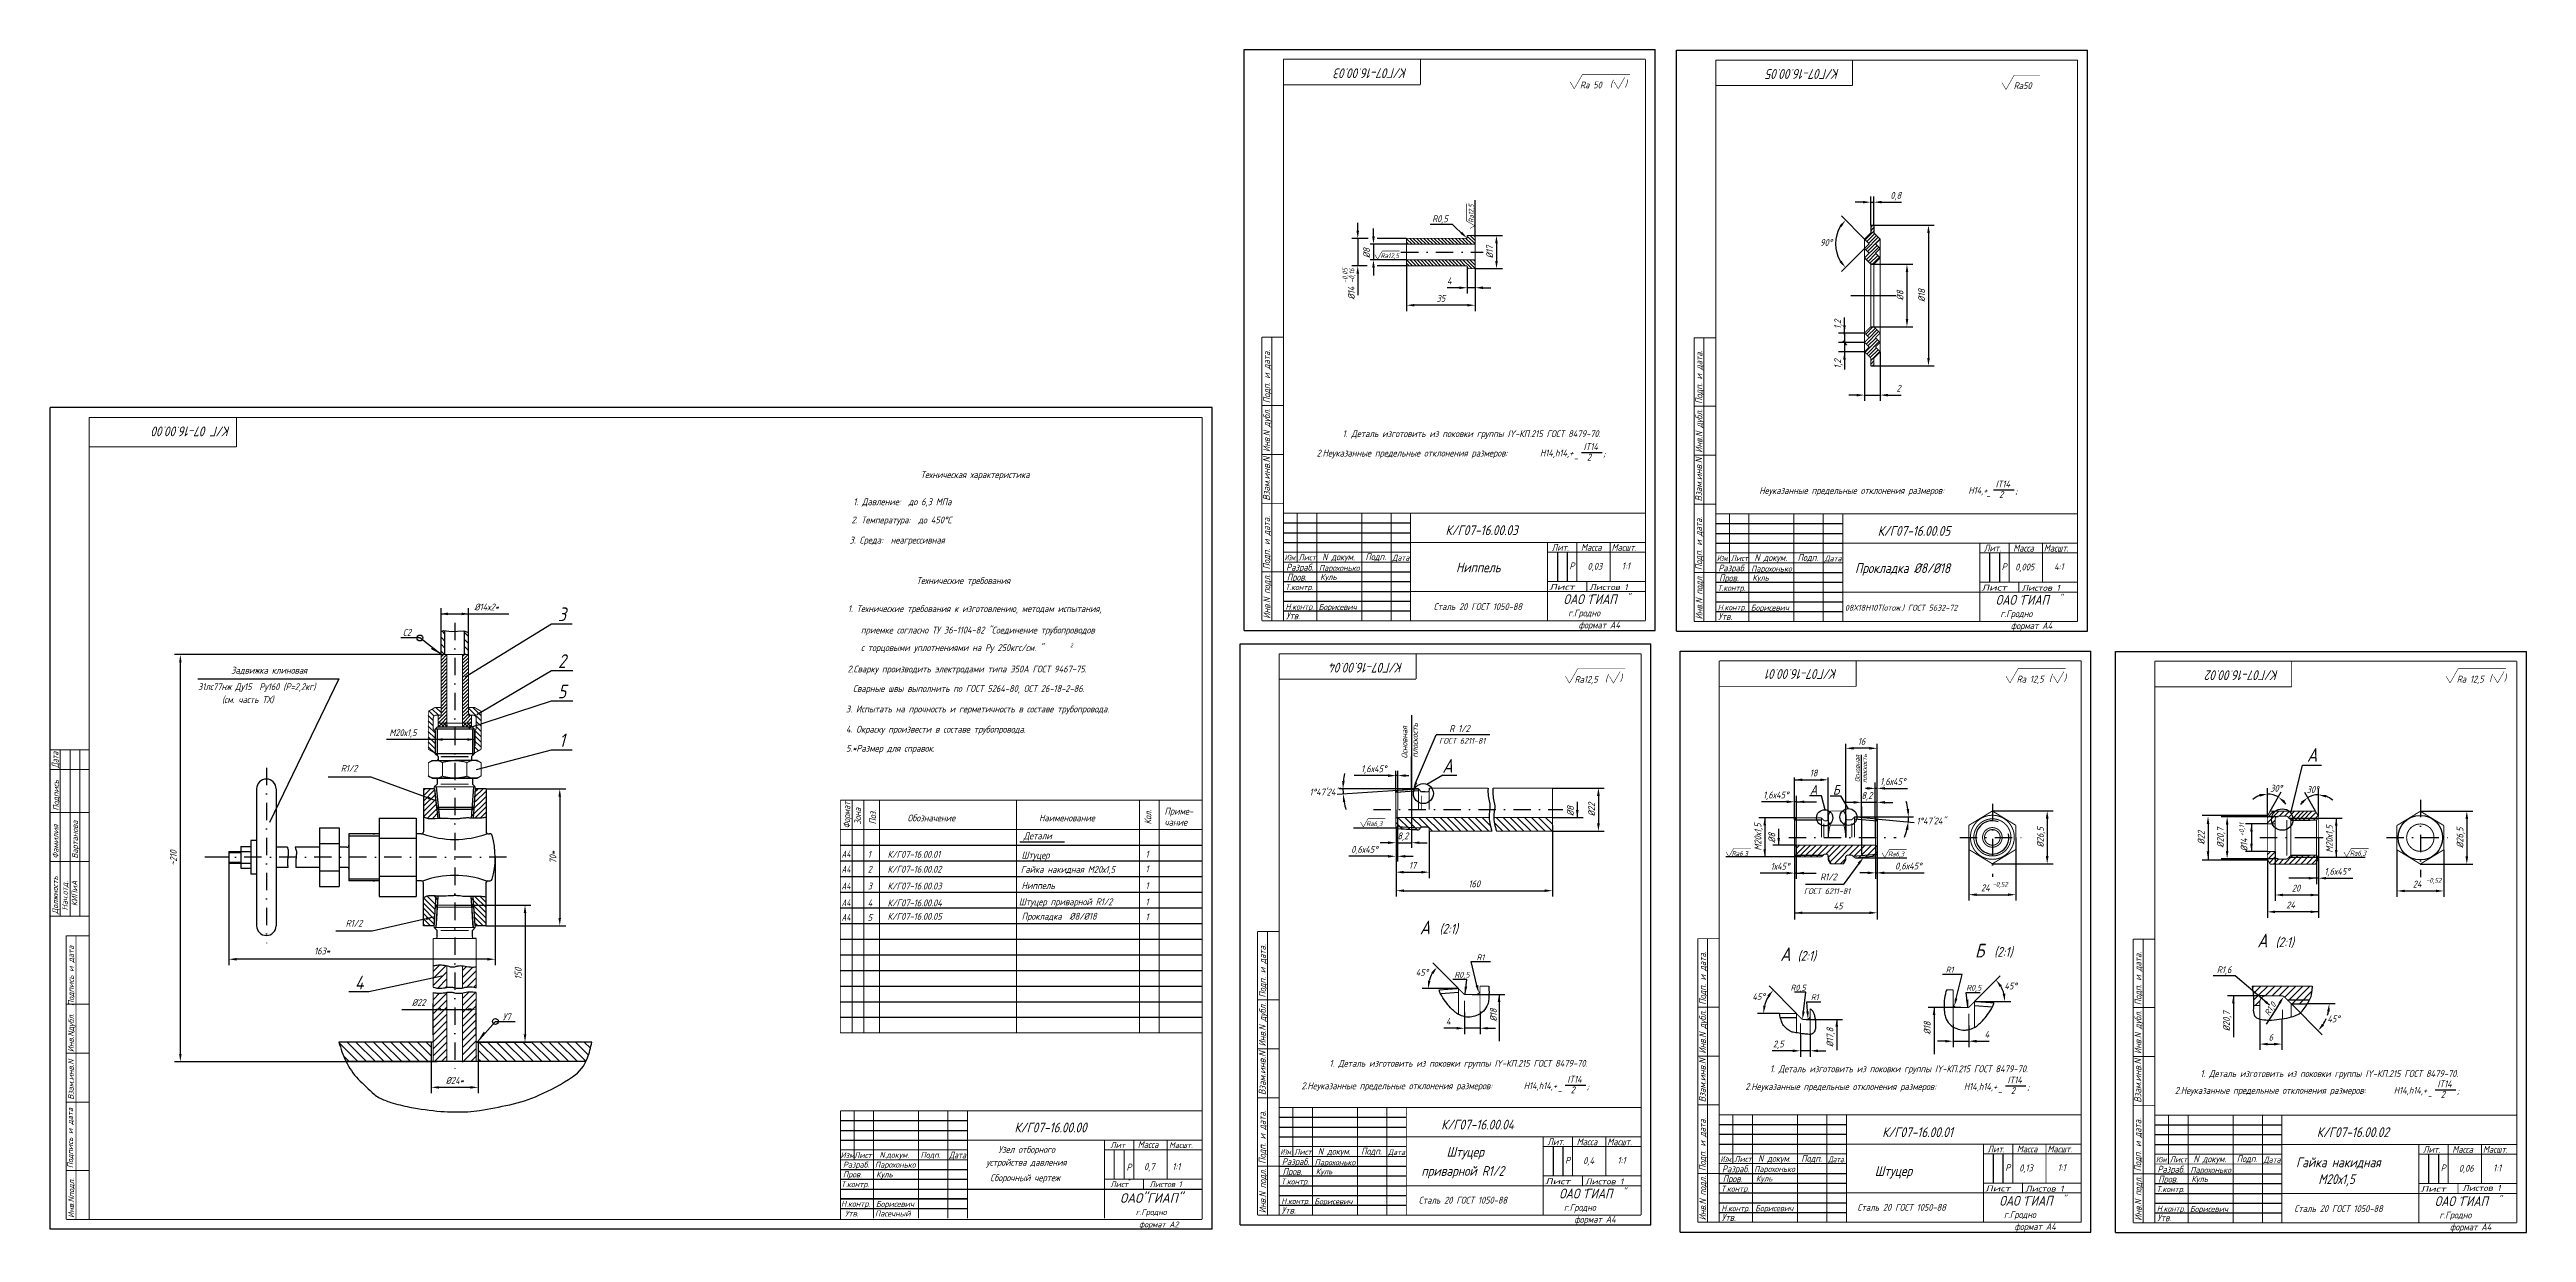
# Model space of a CAD drawing. Extents: x 143 to 1410, y 455 to 1060.
import ezdxf
from ezdxf.enums import TextEntityAlignment as Align

# ---------------------------------------------------------------- set-up
doc = ezdxf.new("R2010")
doc.units = 0
doc.header["$LTSCALE"] = 0.7
doc.header["$MEASUREMENT"] = 0
doc.linetypes.add('DASHDOT', pattern=[25.4, 12.7, -6.35, 0, -6.35])
doc.layers.get('0').update_dxf_attribs({"linetype": 'CONTINUOUS'})
doc.layers.get('DEFPOINTS').update_dxf_attribs({"linetype": 'CONTINUOUS'})
doc.styles.add('ROMANC', font='romanc', dxfattribs={"width": 0.8, "oblique": 15, "height": 3.5})
doc.dimstyles.get("Standard").update_dxf_attribs({"dimtxt": 0.18, "dimasz": 0.18, "dimexe": 0.18, "dimexo": 0.0625, "dimgap": 0.09, "dimtad": 0, "dimtih": 1, "dimtoh": 1, "dimdec": 4, "dimzin": 0, "dimdsep": 46, "dimtxsty": 'Standard', "dimcen": 0.09, "dimadec": 0, "dimazin": 0, "dimtfac": 1, "dimtdec": 4, "dimtofl": 0, "dimtmove": 0, "dimatfit": 3, "dimfxl": 0, "dimtolj": 1, "dimtzin": 0, "dimarcsym": 0})

msp = doc.modelspace()

# ---------------------------------------------------------------- texts
at = {"style": 'ROMANC', "oblique": 15}
for s, height, rotation, width, p in [('К/Г07-16.00.03', 5, 180, 0.8, (837.37699, 1049.92823)), ('К/Г07-16.00.05', 5, 180, 0.8, (1058.31499, 1049.55223)), ('Подп. и дата.', 3.5, 90, 0.8, (767.34536, 878.7404)), ('Подп. и дата.', 3.5, 90, 0.8, (988.28336, 878.3644)), ('К/Г 07-16.00.00', 5, 180, 0.8, (235.8204, 866.8406)), ('Подп. и дата.', 3.5, 90, 0.8, (767.24726, 793.78022)), ('Подп. и дата.', 3.5, 90, 0.8, (988.18526, 793.40422)), ('К/Г07-16.00.04', 5, 180, 0.8, (835.18499, 746.04523)), ('К/Г07-16.00.01', 5, 180, 0.8, (1057.21099, 742.79423)), ('К/Г07-16.00.02', 5, 180, 0.8, (1282.75799, 742.16723)), ('Подпись', 3, 90, 0.8, (148.2004, 670.4646)), ('Зона', 3.5, 90, 0.75, (558.24999, 663.29406)), ('Фамилия', 3, 90, 0.8, (148.0004, 645.9646)), ('Вартанова', 3, 90, 0.8, (157.9274, 645.9646)), ('Поз.', 3.5, 90, 0.75, (565.97999, 663.41406)), ('Кол.', 3.5, 90, 0.75, (706.61999, 663.41406)), ('Должность', 3, 90, 0.8, (147.8004, 617.5646)), ('Нач.отд.', 3, 90, 0.8, (152.7204, 619.4676)), ('КИПиА', 3, 90, 0.8, (157.7174, 621.6066)), ('Подп. и дата.', 3.5, 90, 0.8, (765.15336, 574.8574)), ('Подп. и дата.', 3.5, 90, 0.8, (990.12636, 571.1794)), ('Подп. и дата.', 3.5, 90, 0.8, (1212.72636, 570.9794)), ('Взам.инв.N  Инв.Nдубл.  Подпись и дата', 3, 90, 0.8, (155.8604, 522.6646)), ('Подпись и дата', 3, 90, 0.8, (155.4604, 487.6646)), ('Подп. и дата.', 3.5, 90, 0.8, (765.05526, 489.89722)), ('Подп. и дата.', 3.5, 90, 0.8, (990.02826, 486.21922)), ('Подп. и дата.', 3.5, 90, 0.8, (1212.62826, 486.01922)), ('Инв.Nподл.', 3, 90, 0.8, (155.9604, 462.2646))]:
    msp.add_text(s, height=height, rotation=rotation, dxfattribs=dict(at, width=width)).set_placement(p)
at = {"color": 0, "linetype": 'ByBlock', "style": 'ROMANC', "oblique": 15, "width": 0.8}
for s, height, p in [('Ra 50', 3.5, (931.31259, 1041.458)), ('Ra50', 3.5, (1152.00659, 1041.082)), ('R0,5', 3.5, (854.16773, 973.035)), ('Ra12,5', 2.5, (828.51959, 954.162)), ('4', 3.5, (858.94273, 941.263)), ('35', 3.5, (854.611, 932.333)), ('1. Деталь изготовить из поковки группы IY-КП.215 ГОСТ 8479-70.', 3.5, (870.27827, 863.152)), ('%%C14х2*', 3.5, (366.8351, 774.528)), ('3', 7, (405.351, 770.802)), ('С2', 3.5, (326.1681, 761.546)), ('2', 7, (405.351, 746.915)), ('31лс77нж Ду15  Ру160 (Р=2,2кг)', 3.5, (249.34, 733.803)), ('Задвижка клиновая', 3.5, (255.698, 742.217)), ('5', 7, (405.351, 731.352)), ('Ra12,5', 3.5, (928.87659, 737.575)), ('Ra 12,5', 3.5, (1155.83659, 737.681)), ('Ra 12,5', 3.5, (1380.80859, 737.681)), ('(см. часть ТХ)', 3.5, (244.767, 727.236)), ('М20х1,5', 3.5, (324.04976, 710.314)), ('1', 7, (405.351, 706.379)), ('R 1/2', 3.5, (864.15603, 712.425)), ('А', 7, (858.04075, 693.371)), ('ГОСТ 6211-81', 3, (865.51797, 706.126)), ('16', 3.5, (1069.636, 705.81)), ('А', 7, (1299.962, 698.925)), ('R1/2', 3.5, (296.55076, 692.052)), ('1,6х45%%D', 3.5, (820.33697, 691.857)), ('18', 3.5, (1045.136, 689.717)), ('1,6х45%%D', 3.5, (1085.63797, 685.348)), ('1%%D47\'24"', 3.5, (794.985, 679.936)), ('1,6х45%%D', 3.5, (1025.84897, 678.471)), ('А', 5, (1045.136, 681.103)), ('Б', 5, (1056.709, 681.103)), ('8,2', 3.5, (1072.38473, 678.19)), ('30%%D', 3.5, (1281.617, 681.882)), ('30%%d', 3.5, (1300.221, 681.257)), ('Ra6,3', 2.5, (820.55559, 663.768)), ('8,2', 3.5, (835.21427, 657.546)), ('1%%D47\'24"', 3.5, (1105.257, 665.185)), ('0,6х45%%D', 3.5, (815.54597, 650.605)), ('Ra6,3', 2.5, (1007.41059, 648.509)), ('Ra6,3', 2.5, (1087.31359, 648.299)), ('Ra6,3', 2.5, (1323.42259, 648.732)), ('17', 3.5, (840.14, 642.486)), ('160', 3.5, (871.68274, 633.015)), ('1х45%%D', 3.5, (1028.02931, 642.028)), ('R1/2', 3.5, (1052.72576, 636.571)), ('0,6х45%%D', 3.5, (1093.58927, 642.129)), ('-0,52', 2.5, (1140.47431, 632.763)), ('1,6х45%%D', 3.5, (1312.75097, 639.391)), ('24', 3.5, (1353.671, 632.893)), ('-0,52', 2.5, (1362.14231, 634.811)), ('ГОСТ 6211-81', 3, (1052.028, 629.288)), ('45', 3.5, (1057.636, 621.706)), ('24', 3.5, (1132.979, 630.976)), ('24', 3.5, (1288.994, 622.203)), ('20', 3.5, (1291.755, 630.827)), ('R1/2', 3.5, (299.04376, 612.884)), ('А', 7, (846.473, 610.686)), ('(2:1)', 5, (858.601, 610.045)), ('163*', 3.5, (282.738, 598.703)), ('R1', 3, (874.88227, 595.424)), ('А', 7, (1030.721, 597.07)), ('(2:1)', 5, (1041.667, 596.228)), ('Б', 7, (1130.025, 598.881)), ('(2:1)', 5, (1142.153, 598.24)), ('А', 7, (1274.532, 604.031)), ('(2:1)', 5, (1285.992, 603.189)), ('4', 7, (301.688, 582.537)), ('45%%D', 3.5, (844.947, 587.734)), ('R0,5', 3, (865.40427, 586.514)), ('R1', 3, (1114.73127, 589.147)), ('45%%D', 3.5, (1145.86, 580.799)), ('R1,6', 3.5, (1254.9715, 589.109)), ('%%C22', 3.5, (332.15, 572.356)), ('R0,5', 3, (1037.27376, 579.944)), ('R1', 3, (1045.77376, 575.127)), ('R0,5', 3, (1127.02627, 579.883)), ('У7', 3.5, (377.0971, 565.063)), ('4', 3.5, (858.38527, 562.697)), ('4', 3.5, (1133.71327, 556.066)), ('2,5', 3.5, (1027.12576, 551.166)), ('6', 3.5, (1278.8985, 554.598)), ('1. Деталь изготовить из поковки группы IY-КП.215 ГОСТ 8479-70.', 3.5, (863.59427, 541.273)), ('1. Деталь изготовить из поковки группы IY-КП.215 ГОСТ 8479-70.', 3.5, (1088.73527, 538.453)), ('1. Деталь изготовить из поковки группы IY-КП.215 ГОСТ 8479-70.', 3.5, (1308.76227, 536.033)), ('К/Г07-16.00.00', 5, (655.1104, 508.4546))]:
    msp.add_text(s, height=height, dxfattribs=at).set_placement(p, align=Align.MIDDLE_CENTER)
at = {"style": 'ROMANC', "oblique": 15, "width": 0.8}
for s, height, p in [('(', 3.5, (941.10859, 1040.30921)), (')', 3.5, (948.60295, 1040.44308)), ('2.Неуказанные предельные отклонения размеров:', 3.5, (791.11908, 851.47302)), ('H14,h14,+', 3.5, (905.29537, 851.52244)), ('-', 3.5, (922.46331, 848.88299)), ('IT14', 3.5, (927.56937, 854.82557)), ('2', 3.5, (929.31791, 849.40874)), (';', 3.5, (937.53607, 851.1561)), ('Техническая характеристика', 3.5, (588.693, 840.451)), ('Неуказанные предельные отклонения размеров:', 3.5, (1017.38408, 832.35202)), ('H14,+', 3.5, (1124.26637, 832.40144)), ('IT14', 3.5, (1138.21437, 835.70457)), ('1. Давление:  до 6,3 МПа', 3.5, (554.28428, 826.59032)), ('-', 3.5, (1133.10831, 829.76199)), ('2', 3.5, (1139.96291, 830.28774)), (';', 3.5, (1148.18107, 832.0351)), ('3. Среда:  неагрессивная', 3.5, (552.38528, 806.99232)), ('2. Температура:  до 450%%DС', 3.5, (553.33528, 817.31032)), ('К/Г07-16.00.03', 5, (856.97669, 811.31417)), ('К/Г07-16.00.05', 5, (1077.91469, 810.93817)), ('N докум.', 3.5, (793.94799, 798.43112)), ('Подп.', 3.5, (816.05882, 798.49258)), ('Лит.', 3.5, (911.26655, 803.27188)), ('Масса', 3.5, (926.23786, 803.27188)), ('Масшт.', 3.5, (941.88969, 803.27188)), ('N докум.', 3.5, (1014.88599, 798.05512)), ('Подп.', 3.5, (1036.99682, 798.11658)), ('Лит.', 3.5, (1132.20455, 802.89588)), ('Масса', 3.5, (1147.17586, 802.89588)), ('Масшт.', 3.5, (1162.82769, 802.89588)), ('Технические требования', 3.5, (586.6, 786.302)), ('Разраб.', 3.5, (775.53658, 793.12135)), ('Пров.', 3.5, (775.90728, 788.05854)), ('Парохонько', 3, (792.29276, 793.0294)), ('Куль', 3, (792.91538, 788.41509)), ('Ниппель', 5, (862.39271, 792.30743)), ('Р', 3.5, (920.33115, 793.81281)), ('0,03', 3.5, (929.57745, 793.61281)), ('1:1', 3.5, (947.11999, 793.81281)), ('Разраб.', 3.5, (996.47458, 792.74535)), ('Пров.', 3.5, (996.84528, 787.68254)), ('Парохонько', 3, (1013.23076, 792.6534)), ('Куль', 3, (1013.85338, 788.03909)), ('Прокладка %%C8/%%C18', 5, (1066.35271, 791.93143)), ('Р', 3.5, (1141.26915, 793.43681)), ('0,005', 3.5, (1148.23945, 793.23681)), ('4:1', 3.5, (1168.05799, 793.43681)), ('1. Технические требования к изготовлению, методам испытания,', 3.5, (551.50928, 771.94032)), ('Борисевич', 3, (792.12247, 773.05899)), ('Сталь 20 ГОСТ 1050-88', 3.5, (850.9285, 773.01142)), ('ОАО ГИАП', 5, (917.33194, 776.06429)), ('г.Гродно', 3.5, (919.70122, 769.75046)), ('"', 3.5, (929.3575, 776.70644)), ('"', 3.5, (949.65689, 777.58082)), ('Борисевич', 3, (1013.06047, 772.68299)), ('08Х18Н10Т(отож.) ГОСТ 5632-72', 3, (1061.12077, 772.67657)), ('ОАО ГИАП', 5, (1138.26994, 775.68829)), ('г.Гродно', 3.5, (1140.63922, 769.37446)), ('"', 3.5, (1150.2955, 776.33044)), ('"', 3.5, (1170.59489, 777.20482)), ('приемке согласно ТУ 36-1104-82 "Соединение трубопроводов', 3.5, (558.15128, 760.99432)), ('Утв.', 3.5, (775.41301, 768.30123)), ('формат А4', 3.5, (925.03467, 763.61088)), ('Утв.', 3.5, (996.35101, 767.92523)), ('формат А4', 3.5, (1145.97267, 763.23488)), ('с торцовыми уплотнениями на Ру 250кгс/см. "', 3.5, (558.15128, 752.01332)), ('2', 2, (665.15299, 753.93004)), ('2.Сварку производить электродами типа Э50А ГОСТ 9467-75.', 3.5, (551.348, 741.083)), ('  Сварные швы выполнить по ГОСТ 5264-80, ОСТ 26-18-2-86.', 3.5, (550.147, 731.126)), ('(', 3.5, (938.67259, 736.42621)), (')', 3.5, (946.16695, 736.56008)), ('(', 3.5, (1165.63259, 736.53221)), (')', 3.5, (1173.12695, 736.66608)), ('(', 3.5, (1390.60459, 736.53221)), (')', 3.5, (1398.09895, 736.66608)), ('3. Испытать на прочность и герметичность в составе трубопровода.', 3.5, (550.53228, 720.64232)), ('4. Окраску произвести в составе трубопровода.', 3.5, (550.53228, 710.31532)), ('5.*Размер для справок.', 3.5, (550.56128, 700.54732)), ('Приме-', 3.5, (713.34999, 668.41406)), ('Обозначение', 3.5, (582.00999, 664.96406)), ('Детали', 3.5, (641.379, 655.822)), ('Наименование', 3.5, (649.22999, 664.96406)), ('чание', 3.5, (713.34999, 662.78406)), ('1', 3.5, (561.63999, 646.35704)), ('К/Г07-16.00.01', 3.5, (571.78999, 646.35704)), ('Штуцер', 3.5, (640.302, 645.961)), ('1', 3.5, (703.66999, 646.43823)), ('2', 3.5, (561.63999, 638.73204)), ('3', 3.5, (561.63999, 630.15304)), ('К/Г07-16.00.02', 3.5, (571.78999, 638.73204)), ('К/Г07-16.00.03', 3.5, (571.78999, 630.15304)), ('Гайка накидная М20х1,5', 3.5, (639.888, 638.636)), ('Ниппель', 3.5, (640.302, 630.407)), ('1', 3.5, (703.66999, 638.91323)), ('1', 3.5, (703.66999, 630.35723)), ('4', 3.5, (561.63999, 621.53404)), ('К/Г07-16.00.04', 3.5, (571.78999, 621.53404)), ('Штуцер приварной R1/2', 3.5, (638.917, 622.089)), ('1', 3.5, (703.66999, 622.08823)), ('5', 3.5, (561.63999, 614.08504)), ('К/Г07-16.00.05', 3.5, (571.78999, 614.64604)), ('Прокладка  %%C8/%%C18', 3.5, (640.371, 614.705)), ('1', 3.5, (703.66999, 614.40523)), ('IT14', 3.5, (919.24937, 531.36557)), ('IT14', 3.5, (1144.25837, 530.97057)), ('IT14', 3.5, (1364.01037, 529.01157)), ('2.Неуказанные предельные отклонения размеров:', 3.5, (783.35308, 528.01302)), ('H14,h14,+', 3.5, (896.97537, 528.06244)), ('-', 3.5, (914.14331, 525.42299)), ('2', 3.5, (920.99791, 525.94874)), (';', 3.5, (929.21607, 527.6961)), ('2.Неуказанные предельные отклонения размеров:', 3.5, (1010.25008, 527.61802)), ('H14,h14,+', 3.5, (1121.98437, 527.66744)), ('-', 3.5, (1139.15231, 525.02799)), ('2', 3.5, (1146.00691, 525.55374)), (';', 3.5, (1154.22507, 527.3011)), ('2.Неуказанные предельные отклонения размеров:', 3.5, (1229.81908, 525.65902)), ('H14,h14,+', 3.5, (1341.73637, 525.70844)), ('-', 3.5, (1358.90431, 523.06899)), ('2', 3.5, (1365.75891, 523.59474)), (';', 3.5, (1373.97707, 525.3421)), ('К/Г07-16.00.04', 5, (854.78469, 507.43117)), ('К/Г07-16.00.01', 5, (1080.21969, 503.55317)), ('К/Г07-16.00.02', 5, (1302.35769, 503.55317)), ('Изм', 3, (547.7304, 492.8246)), ('Лист', 3, (554.6604, 492.8246)), ('N.докум.', 3, (567.6804, 492.9646)), ('Подп.', 3, (588.6804, 492.9646)), (' Узел отборного', 3.5, (626.4743, 495.4757)), ('Лит', 3, (685.6804, 497.9646)), ('Лит', 3, (685.6804, 497.9646)), ('Масса', 3.5, (699.6804, 497.9646)), ('Масшт.', 3, (715.6804, 497.9646)), ('N докум.', 3.5, (791.75599, 494.54812)), ('Подп.', 3.5, (813.86682, 494.60958)), ('Штуцер', 5, (857.53371, 493.49543)), ('Лит.', 3.5, (909.07455, 499.38888)), ('Масса', 3.5, (924.04586, 499.38888)), ('Масшт.', 3.5, (939.69769, 499.38888)), ('N докум.', 3.5, (1016.72899, 490.87012)), ('Подп.', 3.5, (1038.83982, 490.93158)), ('Лит.', 3.5, (1134.04755, 495.71088)), ('Масса', 3.5, (1149.01886, 495.71088)), ('Масшт.', 3.5, (1164.67069, 495.71088)), ('N докум.', 3.5, (1239.32899, 490.67012)), ('Подп.', 3.5, (1261.43982, 490.73158)), ('Лит.', 3.5, (1356.64755, 495.51088)), ('Масса', 3.5, (1371.61886, 495.51088)), ('Масшт.', 3.5, (1387.27069, 495.51088)), ('Разраб.', 3, (549.0104, 487.9646)), ('Пров.', 3, (549.0104, 482.9646)), ('Парохонько', 3, (565.3504, 487.9646)), ('Куль', 3, (565.9804, 482.9646)), (' устройства давления', 3.5, (620.2633, 488.8987)), (' Сборочный чертеж', 3.5, (622.2713, 481.0067)), ('Р', 3.5, (693.9284, 486.4346)), ('0,7', 3.5, (702.9484, 486.7446)), ('1:1', 3.5, (717.3404, 486.7446)), ('Разраб.', 3.5, (773.34458, 489.23835)), ('Пров.', 3.5, (773.71528, 484.17554)), ('Парохонько', 3, (790.10076, 489.1464)), ('Куль', 3, (790.72338, 484.53209)), ('приварной R1/2', 5, (844.65071, 483.74243)), ('Р', 3.5, (918.13915, 489.92981)), ('0,4', 3.5, (927.38545, 489.72981)), ('1:1', 3.5, (944.92799, 489.92981)), ('Разраб.', 3.5, (998.31758, 485.56035)), ('Пров.', 3.5, (998.68828, 480.49754)), ('Парохонько', 3, (1014.80176, 485.7484)), ('Куль', 3, (1015.69638, 480.85409)), ('Штуцер', 5, (1076.45671, 483.70643)), ('Р', 3.5, (1143.11215, 486.25181)), ('0,13', 3.5, (1150.28845, 486.05181)), ('1:1', 3.5, (1169.90099, 486.25181)), ('Разраб.', 3.5, (1220.91758, 485.36035)), ('Пров.', 3.5, (1221.28828, 480.29754)), ('Парохонько', 3, (1237.74976, 485.2684)), ('Куль', 3, (1238.29638, 480.65409)), ('Гайка накидная', 5, (1291.77971, 488.15243)), ('М20х1,5', 5, (1303.15871, 479.55443)), ('Р', 3.5, (1365.71215, 486.05181)), ('0,06', 3.5, (1374.95845, 485.85181)), ('1:1', 3.5, (1392.50099, 486.05181)), ('Н.контр.', 3, (548.0104, 467.9646)), ('Т.контр.', 3, (548.0104, 477.9646)), ('Борисевич', 3, (565.8404, 467.8546)), ('Лист', 3, (685.6804, 477.9646)), ('Листов 1', 3, (705.6804, 477.9646)), ('Борисевич', 3, (789.93047, 469.17599)), ('Сталь 20 ГОСТ 1050-88', 3.5, (843.30177, 469.54857)), ('ОАО ГИАП', 5, (915.13994, 472.18129)), ('г.Гродно', 3.5, (917.50922, 465.86746)), ('"', 3.5, (927.1655, 472.82344)), ('"', 3.5, (947.46489, 473.69782)), ('Борисевич', 3, (1015.29347, 465.65799)), ('Сталь 20 ГОСТ 1050-88', 3.5, (1067.5835, 465.87042)), ('ОАО ГИАП', 5, (1140.11294, 468.50329)), ('"', 3.5, (1152.1385, 469.14544)), ('"', 3.5, (1172.43789, 470.01982)), ('Сталь 20 ГОСТ 1050-88', 3.5, (1290.8895, 465.25042)), ('ОАО ГИАП', 5, (1362.71294, 468.30329)), ('"', 3.5, (1374.7385, 468.94544)), ('"', 3.5, (1395.03789, 469.81982)), ('Утв.', 3, (550.0104, 462.9646)), ('Пасечный', 3, (565.3804, 462.9646)), ('г.Гродно', 3, (698.6804, 463.7146)), ('формат А2', 3, (700.3904, 457.3946)), ('Утв.', 3.5, (773.22101, 464.41823)), ('формат А4', 3.5, (922.84267, 459.72788)), ('Утв.', 3.5, (998.19401, 460.74023)), ('г.Гродно', 3.5, (1142.48222, 462.18946)), ('формат А4', 3.5, (1147.81567, 456.04988)), ('Утв.', 3.5, (1220.79401, 460.54023)), ('Борисевич', 3, (1237.50347, 465.29799)), ('г.Гродно', 3.5, (1365.08222, 461.98946)), ('формат А4', 3.5, (1370.41567, 455.84988))]:
    msp.add_text(s, height=height, dxfattribs=at).set_placement(p)
at = {"color": 0, "linetype": 'ByBlock', "style": 'ROMANC', "oblique": 15, "width": 0.8}
for s, height, rotation, p in [('Ra12,5', 2.5, 90, (870.126, 975.73359)), ('%%C8', 3.5, 90, (816.671, 955.47791)), ('%%C17', 3.5, 90, (879.554, 956.028)), ('-0,05', 2.5, 90, (805.647, 943.97131)), ('%%C14', 3.5, 90, (808.846, 935.02225)), ('-0,16', 2.5, 90, (809.107, 943.97131)), ('1,2', 3.5, 90, (1057.444, 919.04707)), ('1,2', 3.5, 90, (1057.444, 898.80807)), ('Основная', 3, 90, (836.009, 705.38797)), (' плоскость', 3, 90, (841.364, 705.38797)), ('Основная', 2.5, 90, (1067.547, 691.96209)), ('плоскость', 2.5, 90, (1071.265, 691.96209)), ('%%C8', 3.5, 90, (920.859, 670.23191)), ('М20х1,5', 3.5, 90, (1016.678, 656.96576)), ('%%C8', 3.5, 90, (1023.806, 656.55609)), ('%%C22', 3.5, 90, (1243.269, 656.634)), ('%%C20,7', 3.5, 90, (1253.055, 656.634)), ('+0,11', 2.5, 90, (1264.004, 660.72631)), ('М20х1,5', 3.5, 90, (1308.813, 655.91476)), ('%%C14', 3.5, 90, (1265.192, 652.94025)), ('150', 3.5, 90, (382.981, 587.124)), ('R1,0', 3, 57.50612957, (1278.57658, 569.10946)), ('%%C18', 3.5, 90, (881.498, 565.89738)), ('%%C17,8', 3.5, 90, (1053.507, 554.52593)), ('%%C18', 3.5, 90, (1103.221, 559.26638)), ('%%C20,7', 3.5, 90, (1256.225, 562.74298))]:
    msp.add_text(s, height=height, rotation=rotation, dxfattribs=at).set_placement(p, align=Align.MIDDLE_CENTER)
at = {"style": 'ROMANC', "oblique": 15}
for s, rotation, width, p, p2 in [('Инв.N дубл.', 90, 0.696626, (767.34536, 853.79248), (767.34536, 875.96841)), ('Инв.N дубл.', 90, 0.696626, (988.28336, 853.41648), (988.28336, 875.59241)), ('Взам.инв.N', 90, 0.776513, (767.24726, 828.89794), (767.24726, 851.2874)), ('Взам.инв.N', 90, 0.776513, (988.18526, 828.52194), (988.18526, 850.9114)), ('Инв.N подл.', 90, 0.704992, (767.42239, 768.56916), (767.42239, 791.24641)), ('Инв.N подл.', 90, 0.704992, (988.36039, 768.19316), (988.36039, 790.87041)), ('Дата', 90.75565591, 0.538111, (148.1034, 692.1996), (147.9934, 700.5396)), ('Формат', 90, 0.613172, (552.7004, 661.36273), (552.7004, 674.95471)), ('Инв.N дубл.', 90, 0.696626, (765.15336, 549.90948), (765.15336, 572.08541)), ('Инв.N дубл.', 90, 0.696626, (990.12636, 546.23148), (990.12636, 568.40741)), ('Инв.N дубл.', 90, 0.696626, (1212.72636, 546.03148), (1212.72636, 568.20741)), ('Взам.инв.N', 90, 0.776513, (765.05526, 525.01494), (765.05526, 547.4044)), ('Взам.инв.N', 90, 0.776513, (990.02826, 521.33694), (990.02826, 543.7264)), ('Взам.инв.N', 90, 0.776513, (1212.62826, 521.13694), (1212.62826, 543.5264)), ('Инв.N подл.', 90, 0.704992, (765.23039, 464.68616), (765.23039, 487.36341)), ('Инв.N подл.', 90, 0.704992, (990.20339, 461.00816), (990.20339, 483.68541)), ('Инв.N подл.', 90, 0.704992, (1212.80339, 460.80816), (1212.80339, 483.48541))]:
    msp.add_text(s, height=3.5, rotation=rotation, dxfattribs=dict(at, width=width)).set_placement(p, p2, align=Align.FIT)
for s, height, width, p, p2 in [('Изм.', 3, 0.642754, (774.7653, 798.40162), (780.73373, 798.40162)), ('Лист', 3, 0.693042, (781.83201, 798.40708), (790.74255, 798.40708)), ('Дата', 3, 0.651393, (829.82407, 798.25251), (838.47829, 798.25251)), ('Изм.', 3, 0.642754, (995.7033, 798.02562), (1001.67173, 798.02562)), ('Лист', 3, 0.693042, (1002.77001, 798.03108), (1011.68055, 798.03108)), ('Дата', 3, 0.651393, (1050.76207, 797.87651), (1059.41629, 797.87651)), ('Т.контр.', 3, 0.698235, (775.08747, 783.21613), (789.35141, 783.21613)), ('Лист', 3, 1.011317, (910.04403, 783.35428), (923.04668, 783.35428)), ('Листов 1', 3, 0.875179, (930.6138, 783.24778), (950.11778, 783.24778)), ('Т.контр.', 3, 0.698235, (996.02547, 782.84013), (1010.28941, 782.84013)), ('Лист', 3, 1.011317, (1130.98203, 782.97828), (1143.98468, 782.97828)), ('Листов 1', 3, 0.875179, (1151.5518, 782.87178), (1171.05578, 782.87178)), ('Н.контр.', 3, 0.686802, (775.21598, 773.19958), (789.73693, 773.19958)), ('Н.контр.', 3, 0.686802, (996.15398, 772.82358), (1010.67493, 772.82358)), ('А4', 3.5, 0.695385, (548.25999, 646.47704), (552.77999, 646.47704)), ('А4', 3.5, 0.695385, (548.25999, 638.78404), (552.77999, 638.78404)), ('А4', 3.5, 0.695385, (548.25999, 630.20504), (552.77999, 630.20504)), ('А4', 3.5, 0.695385, (548.25999, 621.58604), (552.77999, 621.58604)), ('А4', 3.5, 0.695385, (548.25999, 614.13704), (552.77999, 614.13704)), ('Дата', 3.5, 0.557419, (603.2204, 492.6246), (611.8604, 492.6246)), ('Изм.', 3, 0.642754, (772.5733, 494.51862), (778.54173, 494.51862)), ('Лист', 3, 0.693042, (779.64001, 494.52408), (788.55055, 494.52408)), ('Дата', 3, 0.651393, (827.63207, 494.36951), (836.28629, 494.36951)), ('Изм.', 3, 0.642754, (997.5463, 490.84062), (1003.51473, 490.84062)), ('Лист', 3, 0.693042, (1004.61301, 490.84608), (1013.52355, 490.84608)), ('Т.контр.', 3, 0.698235, (772.89547, 479.33313), (787.15941, 479.33313)), ('Лист', 3, 1.011317, (907.85203, 479.47128), (920.85468, 479.47128)), ('Листов 1', 3, 0.875179, (928.4218, 479.36478), (947.92578, 479.36478)), ('Дата.', 3, 0.611915, (1052.60507, 490.69151), (1061.25929, 490.69151)), ('Изм.', 3, 0.642754, (1220.1463, 490.64062), (1226.11473, 490.64062)), ('Лист', 3, 0.693042, (1227.21301, 490.64608), (1236.12355, 490.64608)), ('Дата', 3, 0.651393, (1275.20507, 490.49151), (1283.85929, 490.49151)), ('Н.контр.', 3, 0.686802, (773.02398, 469.31658), (787.54493, 469.31658)), ('Н.контр.', 3, 0.686802, (997.99698, 465.63858), (1012.51793, 465.63858)), ('Т.контр.', 3, 0.698235, (997.86847, 475.65513), (1012.13241, 475.65513)), ('Лист', 3, 1.011317, (1132.82503, 475.79328), (1145.82768, 475.79328)), ('Листов 1', 3, 0.875179, (1153.3948, 475.68678), (1172.89878, 475.68678)), ('Т.контр.', 3, 0.698235, (1220.46847, 475.45513), (1234.73241, 475.45513)), ('Лист', 3, 1.011317, (1355.42503, 475.59328), (1368.42768, 475.59328)), ('Листов 1', 3, 0.875179, (1376.8278, 476.04178), (1396.33178, 476.04178)), ('Н.контр.', 3, 0.686802, (1220.59698, 465.43858), (1235.11793, 465.43858))]:
    msp.add_text(s, height=height, dxfattribs=dict(at, width=width)).set_placement(p, p2, align=Align.FIT)
at = {"style": 'ROMANC', "oblique": 15, "width": 0.8}
msp.add_text('ОАО"ГИАП"', height=4.883721, dxfattribs=at).set_placement((690.6804, 469.9646), (722.6804, 469.9646), align=Align.ALIGNED)

# ---------------------------------------------------------------- blocks, each defined once
blk = doc.blocks.new('*D10')
at = {"color": 0, "linetype": 'ByBlock'}
for p, q in [((1293.5, 949.8), (1313.4, 949.8)), ((1310.4, 945.8), (1310.4, 921.8)), ((1293.5, 917.8), (1313.4, 917.8))]:
    blk.add_line(p, q, dxfattribs=at)
for points in [[(1309.8, 945.8), (1311.1, 945.8), (1310.4, 949.8)], [(1309.8, 921.8), (1311.1, 921.8), (1310.4, 917.8)]]:
    blk.add_solid(points, dxfattribs=at)
at = {"layer": 'DEFPOINTS', "color": 0, "linetype": 'ByBlock'}
for p in [(1293.5, 949.8), (1293.5, 917.8), (1310.4, 917.8)]:
    blk.add_point(p, dxfattribs=at)
at = {"color": 0, "linetype": 'ByBlock', "style": 'ROMANC', "oblique": 15, "width": 0.8}
blk.add_text('%%C8', height=3.5, rotation=90, dxfattribs=at).set_placement((1306.9, 933.8), align=Align.MIDDLE_CENTER)
blk = doc.blocks.new('*D9')
at = {"color": 0, "linetype": 'ByBlock'}
for p, q in [((1293.5, 969.8), (1324.4, 969.8)), ((1321.4, 965.8), (1321.4, 901.8)), ((1293.5, 897.8), (1324.4, 897.8))]:
    blk.add_line(p, q, dxfattribs=at)
for points in [[(1320.8, 965.8), (1322.1, 965.8), (1321.4, 969.8)], [(1320.8, 901.8), (1322.1, 901.8), (1321.4, 897.8)]]:
    blk.add_solid(points, dxfattribs=at)
at = {"layer": 'DEFPOINTS', "color": 0, "linetype": 'ByBlock'}
for p in [(1293.5, 969.8), (1293.5, 897.8), (1321.4, 897.8)]:
    blk.add_point(p, dxfattribs=at)
at = {"color": 0, "linetype": 'ByBlock', "style": 'ROMANC', "oblique": 15, "width": 0.8}
blk.add_text('%%C18', height=3.5, rotation=90, dxfattribs=at).set_placement((1317.9, 933.8), align=Align.MIDDLE_CENTER)
blk = doc.blocks.new('*D3')
at = {"color": 0, "linetype": 'ByBlock'}
for p, q in [((561.1, 750.2), (424.8, 750.2)), ((427.8, 746.2), (427.8, 546.1)), ((559.1, 542.1), (424.8, 542.1))]:
    blk.add_line(p, q, dxfattribs=at)
for points in [[(427.2, 746.2), (428.5, 746.2), (427.8, 750.2)], [(427.2, 546.1), (428.5, 546.1), (427.8, 542.1)]]:
    blk.add_solid(points, dxfattribs=at)
at = {"layer": 'DEFPOINTS', "color": 0, "linetype": 'ByBlock'}
for p in [(561.1, 750.2), (427.8, 542.1), (559.1, 542.1)]:
    blk.add_point(p, dxfattribs=at)
at = {"color": 0, "linetype": 'ByBlock', "style": 'ROMANC', "oblique": 15, "width": 0.8}
blk.add_text('~210', height=3.5, rotation=90, dxfattribs=at).set_placement((424.3, 646.2), align=Align.MIDDLE_CENTER)
blk = doc.blocks.new('*D4')
at = {"color": 0, "linetype": 'ByBlock'}
for p, q in [((556.1, 542.1), (556.1, 526)), ((580.1, 542.1), (580.1, 526)), ((560.1, 529), (576.1, 529))]:
    blk.add_line(p, q, dxfattribs=at)
for points in [[(560.1, 529.6), (560.1, 528.3), (556.1, 529)], [(576.1, 529.6), (576.1, 528.3), (580.1, 529)]]:
    blk.add_solid(points, dxfattribs=at)
at = {"layer": 'DEFPOINTS', "color": 0, "linetype": 'ByBlock'}
for p in [(556.1, 542.1), (580.1, 542.1), (580.1, 529)]:
    blk.add_point(p, dxfattribs=at)
at = {"color": 0, "linetype": 'ByBlock', "style": 'ROMANC', "oblique": 15, "width": 0.8}
blk.add_text('%%C24*', height=3.5, dxfattribs=at).set_placement((568.1, 532.5), align=Align.MIDDLE_CENTER)
blk = doc.blocks.new('*D5')
at = {"color": 0, "linetype": 'ByBlock'}
for p, q in [((584.1, 681.6), (624.8, 681.6)), ((621.8, 677.6), (621.8, 615.6)), ((584.1, 611.6), (624.8, 611.6))]:
    blk.add_line(p, q, dxfattribs=at)
for points in [[(621.1, 677.6), (622.4, 677.6), (621.8, 681.6)], [(621.1, 615.6), (622.4, 615.6), (621.8, 611.6)]]:
    blk.add_solid(points, dxfattribs=at)
at = {"layer": 'DEFPOINTS', "color": 0, "linetype": 'ByBlock'}
for p in [(584.1, 681.6), (584.1, 611.6), (621.8, 611.6)]:
    blk.add_point(p, dxfattribs=at)
at = {"color": 0, "linetype": 'ByBlock', "style": 'ROMANC', "oblique": 15, "width": 0.8}
blk.add_text('70*', height=3.5, rotation=90, dxfattribs=at).set_placement((618.3, 646.6), align=Align.MIDDLE_CENTER)
blk = doc.blocks.new('*X0')
at = {"color": 0}
for p, q in [((659.4, 734.8), (661.5, 736.9)), ((659.4, 736.6), (659.7, 736.9)), ((661.5, 734), (659.4, 736.1)), ((659.4, 733.1), (661.5, 735.2)), ((661.5, 735.8), (660.4, 736.9)), ((661.3, 732.4), (659.4, 734.3)), ((659.5, 732.4), (659.4, 732.5)), ((660.5, 732.4), (661.5, 733.4))]:
    blk.add_line(p, q, dxfattribs=at)
blk = doc.blocks.new('*X1')
at = {"color": 0}
for p, q in [((557.9, 828.6), (555.9, 830.6)), ((557.9, 825.1), (555.9, 827.1)), ((557.6, 821.8), (555.9, 823.5)), ((557.9, 832.2), (556.4, 833.7)), ((569.9, 831), (567.9, 833)), ((569.9, 827.4), (567.9, 829.4)), ((569.9, 823.8), (567.9, 825.8)), ((568.4, 821.8), (567.9, 822.2))]:
    blk.add_line(p, q, dxfattribs=at)
blk = doc.blocks.new('*D6')
at = {"color": 0, "linetype": 'ByBlock'}
for p, q in [((1129.2, 682), (1155.7, 682)), ((1152.7, 678), (1152.7, 664)), ((1129.2, 660), (1155.7, 660))]:
    blk.add_line(p, q, dxfattribs=at)
for points in [[(1152, 678), (1153.4, 678), (1152.7, 682)], [(1152, 664), (1153.4, 664), (1152.7, 660)]]:
    blk.add_solid(points, dxfattribs=at)
at = {"layer": 'DEFPOINTS', "color": 0, "linetype": 'ByBlock'}
for p in [(1129.2, 682), (1129.2, 660), (1152.7, 660)]:
    blk.add_point(p, dxfattribs=at)
at = {"color": 0, "linetype": 'ByBlock', "style": 'ROMANC', "oblique": 15, "width": 0.8}
blk.add_text('%%C22', height=3.5, rotation=90, dxfattribs=at).set_placement((1149.2, 671), align=Align.MIDDLE_CENTER)
blk = doc.blocks.new('*D7')
at = {"color": 0, "linetype": 'ByBlock'}
for p, q in [((1254, 566.7), (1239.9, 580.8)), ((1245.3, 566.7), (1234.1, 566.7))]:
    blk.add_line(p, q, dxfattribs=at)
blk.add_arc((1254, 566.7), 16.9, 148.5809, 166.4191, dxfattribs=at)
for points in [[(1238.2, 570.6), (1236.9, 570.7), (1237.1, 566.7)], [(1239, 575.9), (1240.1, 575.1), (1242, 578.7)]]:
    blk.add_solid(points, dxfattribs=at)
at = {"layer": 'DEFPOINTS', "color": 0, "linetype": 'ByBlock'}
for p in [(1239.4, 575.3), (1245.3, 566.7), (1254, 566.7), (1254, 566.7), (1256.7, 564)]:
    blk.add_point(p, dxfattribs=at)
at = {"color": 0, "linetype": 'ByBlock', "style": 'ROMANC', "oblique": 15, "width": 0.8}
blk.add_text('45%%D', height=3.5, dxfattribs=at).set_placement((1234.6, 575.4), align=Align.MIDDLE_CENTER)
blk = doc.blocks.new('*X2')
at = {"color": 0}
for p, q in [((1027.9, 999.2), (1032.4, 1003.6)), ((1028.2, 994.1), (1034.6, 1000.5)), ((1028.8, 998.3), (1032.8, 1002.3)), ((1029.7, 997.4), (1033.7, 1001.4)), ((1030.8, 1005.6), (1031.8, 1006.7)), ((1030.8, 1003.8), (1032.4, 1005.4)), ((1027.6, 989.9), (1034, 996.3)), ((1028.5, 989), (1034.9, 995.4)), ((1029.1, 993.2), (1035.5, 999.6)), ((1029.4, 988.1), (1033.4, 992.1)), ((1030.3, 987.2), (1034.3, 991.2)), ((1031.6, 986.7), (1035.2, 990.3)), ((1028.2, 950.9), (1031.9, 954.7)), ((1028.4, 945.8), (1034.8, 952.2)), ((1029.1, 950), (1033.1, 954)), ((1029.9, 949.1), (1033.9, 953.1)), ((1027.8, 941.6), (1034.2, 948)), ((1028.7, 940.7), (1035.1, 947.1)), ((1029.3, 944.9), (1033.3, 948.9)), ((1029.6, 939.8), (1033.6, 943.8)), ((1030.5, 938.9), (1034.5, 942.9)), ((1030.8, 937.4), (1035.4, 942)), ((1030.8, 935.6), (1032.4, 937.2)), ((1031.7, 934.7), (1032.4, 935.4))]:
    blk.add_line(p, q, dxfattribs=at)
blk = doc.blocks.new('*D11')
at = {"color": 0, "linetype": 'ByBlock'}
for p, q in [((1288.7, 905), (1288.7, 879.9)), ((1296.7, 905), (1296.7, 879.9)), ((1284.7, 882.9), (1280.7, 882.9)), ((1288.7, 882.9), (1296.7, 882.9)), ((1300.7, 882.9), (1304.7, 882.9)), ((1304.7, 882.9), (1307.5, 882.9))]:
    blk.add_line(p, q, dxfattribs=at)
for points in [[(1284.7, 883.5), (1284.7, 882.2), (1288.7, 882.9)], [(1300.7, 883.5), (1300.7, 882.2), (1296.7, 882.9)]]:
    blk.add_solid(points, dxfattribs=at)
at = {"layer": 'DEFPOINTS', "color": 0, "linetype": 'ByBlock'}
for p in [(1288.7, 905), (1296.7, 905), (1296.7, 882.9)]:
    blk.add_point(p, dxfattribs=at)
at = {"color": 0, "linetype": 'ByBlock', "style": 'ROMANC', "oblique": 15, "width": 0.8}
blk.add_text('2', height=3.5, dxfattribs=at).set_placement((1306.1, 886.4), align=Align.MIDDLE_CENTER)
blk = doc.blocks.new('*D13')
at = {"color": 0, "linetype": 'ByBlock'}
for p, q in [((1288.7, 962.6), (1276.9, 974.5)), ((1288.7, 957.8), (1276.9, 946))]:
    blk.add_line(p, q, dxfattribs=at)
blk.add_arc((1291.1, 960.2), 17.2, 148.3835, 211.6165, dxfattribs=at)
for points in [[(1276, 969.6), (1277, 968.8), (1279, 972.3)], [(1277, 951.6), (1276, 950.8), (1279, 948.1)]]:
    blk.add_solid(points, dxfattribs=at)
at = {"layer": 'DEFPOINTS', "color": 0, "linetype": 'ByBlock'}
for p in [(1288.7, 962.6), (1274, 958.8), (1288.7, 957.8), (1291.1, 960.2), (1291.1, 960.2)]:
    blk.add_point(p, dxfattribs=at)
at = {"color": 0, "linetype": 'ByBlock', "style": 'ROMANC', "oblique": 15, "width": 0.8}
blk.add_text('90%%D', height=3.5, dxfattribs=at).set_placement((1269.1, 960.9), align=Align.MIDDLE_CENTER)
blk = doc.blocks.new('*D12')
at = {"color": 0, "linetype": 'ByBlock'}
for p, q in [((1287.9, 981.5), (1283.9, 981.5)), ((1291.9, 969.8), (1291.9, 984.5)), ((1291.9, 981.5), (1293.5, 981.5)), ((1293.5, 969.8), (1293.5, 984.5)), ((1297.5, 981.5), (1301.5, 981.5)), ((1301.5, 981.5), (1307.7, 981.5))]:
    blk.add_line(p, q, dxfattribs=at)
for points in [[(1287.9, 982.2), (1287.9, 980.9), (1291.9, 981.5)], [(1297.5, 982.2), (1297.5, 980.9), (1293.5, 981.5)]]:
    blk.add_solid(points, dxfattribs=at)
at = {"layer": 'DEFPOINTS', "color": 0, "linetype": 'ByBlock'}
for p in [(1293.5, 981.5), (1291.9, 969.8), (1293.5, 969.8)]:
    blk.add_point(p, dxfattribs=at)
at = {"color": 0, "linetype": 'ByBlock', "style": 'ROMANC', "oblique": 15, "width": 0.8}
blk.add_text('0,8', height=3.5, dxfattribs=at).set_placement((1304.7, 985), align=Align.MIDDLE_CENTER)
blk = doc.blocks.new('*D8')
at = {"color": 0, "linetype": 'ByBlock'}
for p, q in [((1354.1, 670.3), (1385.1, 670.3)), ((1382.1, 666.3), (1382.1, 647.3)), ((1354.1, 643.3), (1385.1, 643.3))]:
    blk.add_line(p, q, dxfattribs=at)
for points in [[(1381.4, 666.3), (1382.8, 666.3), (1382.1, 670.3)], [(1381.4, 647.3), (1382.8, 647.3), (1382.1, 643.3)]]:
    blk.add_solid(points, dxfattribs=at)
at = {"layer": 'DEFPOINTS', "color": 0, "linetype": 'ByBlock'}
for p in [(1354.1, 670.3), (1354.1, 643.3), (1382.1, 643.3)]:
    blk.add_point(p, dxfattribs=at)
at = {"color": 0, "linetype": 'ByBlock', "style": 'ROMANC', "oblique": 15, "width": 0.8}
blk.add_text('%%C26,5', height=3.5, rotation=90, dxfattribs=at).set_placement((1378.6, 656.8), align=Align.MIDDLE_CENTER)
blk = doc.blocks.new('*D14')
at = {"color": 0, "linetype": 'ByBlock'}
for p, q in [((1506.8, 571.8), (1522.7, 555.8)), ((1515.1, 571.8), (1529.3, 571.8))]:
    blk.add_line(p, q, dxfattribs=at)
for start, end in [(326.7662, 337.006), (342.2395, 348.2338)]:
    blk.add_arc((1506.8, 571.8), 19.5, start, end, dxfattribs=at)
for points in [[(1525.2, 567.8), (1526.5, 567.7), (1526.3, 571.8)], [(1523.6, 560.6), (1522.6, 561.5), (1520.6, 558)]]:
    blk.add_solid(points, dxfattribs=at)
at = {"layer": 'DEFPOINTS', "color": 0, "linetype": 'ByBlock'}
for p in [(1503.4, 575.2), (1506.8, 571.8), (1506.8, 571.8), (1515.1, 571.8), (1521.7, 559.2)]:
    blk.add_point(p, dxfattribs=at)
at = {"color": 0, "linetype": 'ByBlock', "style": 'ROMANC', "oblique": 15, "width": 0.8}
blk.add_text('45%%D', height=3.5, dxfattribs=at).set_placement((1528.5, 564), align=Align.MIDDLE_CENTER)
blk = doc.blocks.new('*D15')
at = {"color": 0, "linetype": 'ByBlock'}
for p, q in [((1572.8, 670.1), (1599.6, 670.1)), ((1596.6, 666.1), (1596.6, 647.1)), ((1572.8, 643.1), (1599.6, 643.1))]:
    blk.add_line(p, q, dxfattribs=at)
for points in [[(1595.9, 666.1), (1597.3, 666.1), (1596.6, 670.1)], [(1595.9, 647.1), (1597.3, 647.1), (1596.6, 643.1)]]:
    blk.add_solid(points, dxfattribs=at)
at = {"layer": 'DEFPOINTS', "color": 0, "linetype": 'ByBlock'}
for p in [(1572.8, 670.1), (1572.8, 643.1), (1596.6, 643.1)]:
    blk.add_point(p, dxfattribs=at)
at = {"color": 0, "linetype": 'ByBlock', "style": 'ROMANC', "oblique": 15, "width": 0.8}
blk.add_text('%%C26,5', height=3.5, rotation=90, dxfattribs=at).set_placement((1593.1, 656.6), align=Align.MIDDLE_CENTER)

# ---------------------------------------------------------------- dimensions: what is measured, and where the dimension line sits
for base, p1, p2, text, picture, middle in [((1075.994, 981.547), (1074.394, 969.815), (1075.994, 969.815), '0,8', '*D12', (1087.13994, 985.047)), ((1079.194, 882.853), (1071.194, 905.021), (1079.194, 905.021), '2', '*D11', (1088.60693, 886.353)), ((362.552, 528.973), (338.552, 542.124), (362.552, 542.124), '%%C24*', '*D4', (350.552, 532.473))]:
    dim = msp.add_linear_dim(base=base, p1=p1, p2=p2, text=text, dimstyle='Standard')
    dim.commit()
    dim.dimension.update_dxf_attribs({"geometry": picture, "text_midpoint": middle, "insert": (-217.538, 0)})
for base, line1, line2, text, picture, middle in [((1056.491, 958.771), ((1071.194, 957.809), (1073.594, 960.209)), ((1073.594, 960.209), (1071.194, 962.609)), '90%%D', '*D13', (1051.513, 960.865)), ((1021.866, 575.303), ((1039.13511, 563.98989), (1036.428, 566.697)), ((1027.743, 566.697), (1036.428, 566.697)), '45%%D', '*D7', (1017.046, 575.429)), ((1304.192, 559.218), ((1285.82779, 575.17121), (1289.242, 571.757)), ((1289.242, 571.757), (1297.59296, 571.757)), '45%%D', '*D14', (1310.964, 563.955))]:
    dim = msp.add_angular_dim_2l(base=base, line1=line1, line2=line2, text=text, dimstyle='Standard')
    dim.commit()
    dim.dimension.update_dxf_attribs({"geometry": picture, "text_midpoint": middle, "dimtype": 130, "insert": (-217.538, 0)})
for base, p1, p2, text, picture, middle in [((1103.906, 897.815), (1075.994, 969.815), (1075.994, 897.815), '%%C18', '*D9', (1100.406, 933.815)), ((1092.904, 917.815), (1076, 949.815), (1076, 917.815), '%%C8', '*D10', (1089.404, 933.815)), ((210.284, 542.124), (343.552, 750.244), (341.552, 542.124), '~210', '*D3', (206.784, 646.184)), ((404.225, 611.592), (366.552, 681.592), (366.552, 611.592), '70*', '*D5', (400.725, 646.592)), ((935.167, 660.011), (911.64, 682.011), (911.64, 660.011), '%%C22', '*D6', (931.667, 671.011)), ((1164.551, 643.262), (1136.538, 670.262), (1136.538, 643.262), '%%C26,5', '*D8', (1161.051, 656.762)), ((1379.056, 643.134), (1355.303, 670.134), (1355.303, 643.134), '%%C26,5', '*D15', (1375.556, 656.634))]:
    dim = msp.add_linear_dim(base=base, p1=p1, p2=p2, angle=90, text=text, dimstyle='Standard')
    dim.commit()
    dim.dimension.update_dxf_attribs({"geometry": picture, "text_midpoint": middle, "insert": (-217.538, 0)})

# ---------------------------------------------------------------- linework, layer by layer
for p, q in [((754.16703, 762.55342), (754.16703, 1059.55342)), ((754.16703, 1059.55342), (964.16703, 1059.55342)), ((964.16703, 762.55342), (964.16703, 1059.55342)), ((975.10503, 1059.17742), (1185.10503, 1059.17742)), ((975.10503, 762.17742), (975.10503, 1059.17742)), ((1185.10503, 762.17742), (1185.10503, 1059.17742)), ((872.111, 964.528), (872.111, 982.51)), ((860.59732, 970.02), (849.188, 970.02)), ((868.111, 964.528), (868.111, 963.528)), ((1071.194, 962.609), (1074.394, 965.809)), ((1073.594, 960.209), (1071.194, 962.609)), ((1074.394, 969.815), (1075.994, 969.815)), ((1074.394, 969.815), (1075.994, 969.815)), ((1074.394, 969.815), (1074.394, 965.809)), ((1075.994, 969.815), (1075.994, 965.809)), ((1079.194, 962.609), (1075.994, 965.809)), ((1076.794, 960.209), (1079.194, 962.609)), ((1071.194, 957.809), (1073.594, 960.209)), ((1073.594, 955.409), (1071.194, 957.809)), ((1071.194, 953.009), (1073.594, 955.409)), ((1071.194, 953.11863), (1071.194, 953.015)), ((1071.194, 953.11863), (1071.194, 953.015)), ((1074.394, 949.809), (1071.194, 953.009)), ((1074.388, 949.815), (1076, 949.815)), ((1074.388, 949.815), (1076, 949.815)), ((1075.994, 949.809), (1074.394, 949.809)), ((1075.994, 949.809), (1079.194, 953.009)), ((1079.194, 957.809), (1076.794, 960.209)), ((1076.794, 955.409), (1079.194, 957.809)), ((1079.194, 953.009), (1076.794, 955.409)), ((868.111, 948.528), (868.111, 947.528)), ((1064.254, 933.815), (1087.114, 933.815)), ((1071.194, 914.51137), (1071.194, 914.615)), ((1074.388, 917.815), (1076, 917.815)), ((1060.106, 910.626), (1062.054, 908.337)), ((1074.394, 897.815), (1075.994, 897.815)), ((737.6804, 876.4646), (143.6804, 876.4646)), ((143.6804, 456.4646), (143.6804, 876.4646)), ((737.6804, 456.4646), (737.6804, 876.4646)), ((926.52024, 853.60241), (937.01151, 853.60241)), ((1137.16524, 834.48141), (1147.65651, 834.48141)), ((914.16703, 802.55342), (914.16703, 787.55342)), ((919.16703, 802.55342), (919.16703, 787.55342)), ((1135.10503, 802.17742), (1135.10503, 787.17742)), ((1140.10503, 802.17742), (1140.10503, 787.17742)), ((343.552, 750.244), (343.552, 762.01548)), ((345.552, 750.244), (345.552, 762.4453)), ((355.552, 750.244), (355.552, 762.23467)), ((355.908, 738.852), (400.094, 765.996)), ((357.552, 750.244), (357.552, 761.599)), ((400.094, 765.996), (410.597, 765.996)), ((754.16703, 762.55342), (964.16703, 762.55342)), ((754.16703, 762.55342), (964.16703, 762.55342)), ((975.10503, 762.17742), (1185.10503, 762.17742)), ((975.10503, 762.17742), (1185.10503, 762.17742)), ((332.537, 758.759), (323.076, 758.759)), ((343.58627, 750.3005), (332.72605, 758.71458)), ((751.97503, 458.67042), (751.97503, 755.67042)), ((751.97503, 755.67042), (961.97503, 755.67042)), ((961.97503, 458.67042), (961.97503, 755.67042)), ((976.94803, 751.99242), (1186.94803, 751.99242)), ((976.94803, 454.99242), (976.94803, 751.99242)), ((1186.94803, 454.99242), (1186.94803, 751.99242)), ((1199.54803, 454.79242), (1199.54803, 751.79242)), ((1199.54803, 751.79242), (1409.54803, 751.79242)), ((1409.54803, 454.79242), (1409.54803, 751.79242)), ((219.31164, 737.779), (291.337, 737.779)), ((291.337, 737.779), (255.785, 664.383)), ((361.877, 719.622), (400.085, 742.054)), ((400.094, 742.109), (410.959, 742.109)), ((357.719, 712.793), (400.094, 726.546)), ((400.094, 726.546), (410.959, 726.546)), ((340.552, 710.06), (340.552, 699.56)), ((340.563, 712.126), (341.563, 713.126)), ((341.552, 712.126), (341.552, 698.56)), ((341.552, 711.06), (341.552, 699.56)), ((341.552, 711.049), (341.552, 698.56)), ((359.574, 713.126), (341.563, 713.126)), ((359.574, 713.126), (341.563, 713.126)), ((359.574, 713.126), (341.563, 713.126)), ((359.574, 713.126), (341.563, 713.126)), ((359.574, 713.126), (341.563, 713.126)), ((359.574, 713.06), (341.563, 713.06)), ((359.574, 713.06), (341.563, 713.06)), ((359.574, 713.06), (341.563, 713.06)), ((359.574, 713.06), (341.563, 713.06)), ((359.574, 713.06), (341.563, 713.06)), ((359.574, 713.06), (341.563, 713.06)), ((359.574, 713.06), (341.563, 713.06)), ((359.552, 712.126), (359.552, 699.56)), ((359.552, 711.06), (359.552, 698.56)), ((360.574, 712.126), (359.574, 713.126)), ((360.552, 710.06), (360.552, 699.56)), ((839.64, 719.316), (839.64, 651.391)), ((841.70309, 684.43545), (852.27756, 709.17716)), ((879.631, 709.257), (852.297, 709.257)), ((342.052, 698.06), (340.552, 699.56)), ((360.552, 699.56), (340.56, 699.56)), ((341.552, 698.56), (341.59509, 698.56)), ((342.052, 698.06), (342.052, 696.06)), ((357.18111, 697.885), (343.7178, 697.885)), ((359.052, 698.06), (360.552, 699.56)), ((359.052, 698.06), (359.052, 696.06)), ((359.552, 698.56), (359.50891, 698.56)), ((359.552, 698.56), (359.50891, 698.56)), ((361.703, 691.439), (400.094, 701.573)), ((400.094, 701.573), (410.597, 701.573)), ((307.821, 687.633), (285.92195, 687.633)), ((340.82108, 675.54064), (307.821, 687.633)), ((338.95908, 696.06), (350.552, 696.06)), ((350.552, 687.06), (338.95908, 687.06)), ((338.95908, 687.06), (340.76734, 687.06)), ((341.552, 684.06), (340.029, 682.537)), ((340.76734, 696.06), (341.052, 696.06)), ((341.552, 687.06), (341.552, 684.06)), ((362.14492, 696.06), (350.552, 696.06)), ((350.552, 687.06), (362.14492, 687.06)), ((359.552, 684.06), (359.499, 684.06)), ((359.552, 687.06), (359.552, 684.06)), ((359.552, 684.06), (361.075, 682.537)), ((855.641, 688.605), (847.482, 683.764)), ((855.649, 688.566), (862.797, 688.566)), ((1289.036, 669.207), (1295.142, 693.616)), ((1295.142, 693.616), (1304.738, 693.616)), ((249.264, 681.577), (249.264, 611.607)), ((259.264, 681.577), (259.264, 611.607)), ((334.552, 681.592), (334.552, 659.52778)), ((340.1476, 681.60195), (341.83359, 666.42802)), ((341.03458, 682.67446), (342.83943, 666.43085)), ((341.03458, 682.67446), (342.30455, 671.2448)), ((341.20023, 672.12825), (342.30455, 671.2448)), ((359.13968, 671.06), (342.53554, 671.06)), ((360.06151, 682.63031), (358.9345, 666.63222)), ((360.32118, 672.08599), (359.13968, 671.06)), ((360.99101, 681.59443), (359.93483, 666.60173)), ((366.552, 681.592), (366.552, 659.29638)), ((843.14, 681.511), (802.635, 681.511)), ((832.64624, 680.79352), (831.64, 679.63836)), ((843.24502, 680.52139), (831.71734, 679.72715)), ((843.19015, 680.51761), (831.71734, 679.72715)), ((841.2268, 680.38234), (831.71734, 679.72715)), ((842.1557, 681.44871), (832.64624, 680.79352)), ((844.64, 680.011), (843.117, 681.534)), ((844.64, 680.011), (844.64, 679.958)), ((846.64, 680.011), (844.84711, 680.011)), ((848.64, 682.011), (848.64, 681.011)), ((1049.247, 677.949), (1042.977, 677.949)), ((1051.01, 670.901), (1049.247, 677.949)), ((1053.571, 677.949), (1058.861, 677.949)), ((1058.926, 677.968), (1062.863, 671.412)), ((1069.636, 672.62804), (1069.636, 648.265)), ((281.478, 661.592), (281.478, 631.592)), ((291.478, 661.592), (291.478, 631.592)), ((296.478, 658.592), (296.478, 634.592)), ((311.91, 658.592), (296.478, 658.592)), ((308.872, 658.592), (309.572, 658.592)), ((311.91, 666.592), (330.91, 666.592)), ((311.91, 666.592), (311.91, 626.592)), ((330.91, 666.592), (330.91, 626.592)), ((333.552, 658.52778), (330.91, 658.52778)), ((367.511, 658.57978), (368.277, 658.57978)), ((832.609, 661.42), (810.011, 661.42)), ((843.20318, 661.4947), (831.72549, 662.21065)), ((843.20318, 661.4947), (831.72549, 662.21065)), ((844.06965, 661.44065), (831.72549, 662.21065)), ((841.239, 661.61722), (831.72549, 662.21065)), ((832.66129, 661.15033), (831.72549, 662.21065)), ((842.1748, 660.5569), (832.66129, 661.15033)), ((844.64, 662.011), (843.117, 660.488)), ((847.64, 662.011), (844.84711, 662.011)), ((846.64, 662.011), (844.84711, 662.011)), ((1035.438, 665.784), (1035.438, 647.773)), ((1035.438, 665.784), (1035.438, 647.773)), ((1035.438, 665.762), (1049.136, 665.762)), ((1035.438, 665.762), (1041.195, 665.762)), ((1050.136, 665.762), (1050.136, 665.71891)), ((1052.636, 668.35492), (1052.636, 656.762)), ((1061.636, 656.762), (1061.636, 668.35492)), ((1066.04119, 666.2665), (1077.636, 665.16224)), ((1066.136, 667.262), (1096.308, 667.262)), ((1077.636, 666.262), (1077.636, 647.262)), ((1288.093, 666.634), (1290.999, 666.634)), ((1288.093, 666.634), (1299.068, 666.634)), ((1289.093, 665.634), (1299.068, 665.634)), ((1299.068, 666.634), (1303.162, 666.634)), ((235.124, 649.592), (246.264, 649.592)), ((235.124, 649.592), (235.124, 643.592)), ((235.124, 649.092), (241.264, 649.092)), ((241.264, 652.092), (241.264, 641.092)), ((241.264, 652.092), (246.264, 652.092)), ((246.264, 655.262), (246.264, 637.922)), ((249.264, 655.262), (246.264, 655.262)), ((264.99499, 651.722), (259.264, 651.722)), ((281.478, 651.722), (269.05059, 651.722)), ((295.478, 651.722), (291.478, 651.722)), ((296.478, 657.58278), (311.91, 657.58278)), ((311.91, 656.302), (330.91, 656.302)), ((547.65999, 652.78406), (732.55999, 652.78406)), ((639.452, 654.55), (662.222, 654.55)), ((1035.449, 647.762), (1041.195, 647.762)), ((1036.23364, 647.762), (1050.136, 647.762)), ((1052.636, 646.97734), (1052.636, 647.262)), ((1061.636, 645.16908), (1061.636, 646.97734)), ((1065.21253, 647.18547), (1077.54937, 648.25824)), ((1066.619, 646.304), (1092.805, 646.304)), ((1288.093, 646.634), (1290.999, 646.634)), ((1288.093, 646.634), (1299.068, 646.634)), ((1288.093, 646.634), (1296.659, 646.634)), ((1289.093, 647.634), (1299.068, 647.634)), ((1299.068, 646.634), (1302.728, 646.634)), ((235.124, 644.092), (241.264, 644.092)), ((235.124, 643.592), (246.264, 643.592)), ((241.264, 641.092), (246.264, 641.092)), ((249.264, 637.922), (246.264, 637.922)), ((265.20157, 641.462), (259.264, 641.462)), ((281.478, 641.462), (269.35078, 641.462)), ((295.478, 641.462), (291.478, 641.462)), ((296.478, 635.60122), (311.91, 635.60122)), ((311.91, 634.592), (296.478, 634.592)), ((308.872, 634.592), (309.572, 634.592)), ((311.91, 636.882), (330.91, 636.882)), ((333.552, 634.53722), (330.91, 634.53722)), ((334.552, 611.592), (334.552, 633.53722)), ((366.552, 611.592), (366.552, 633.87262)), ((367.511, 634.58922), (368.277, 634.58922)), ((547.65999, 644.78406), (732.55999, 644.78406)), ((547.65999, 636.78406), (732.55999, 636.78406)), ((1068.27847, 643.37553), (1060.227, 632.475)), ((311.91, 626.592), (330.91, 626.592)), ((340.0979, 611.5892), (341.04839, 626.82689)), ((340.0979, 611.5892), (341.04839, 626.82689)), ((340.69133, 621.10271), (341.75165, 622.03851)), ((341.03227, 610.50593), (342.04434, 626.73076)), ((341.0357, 610.56082), (341.75165, 622.03851)), ((341.0357, 610.56082), (341.75165, 622.03851)), ((341.15822, 612.525), (342.04434, 626.73076)), ((360.06239, 610.51898), (358.96078, 626.50793)), ((359.92334, 612.5372), (358.96078, 626.50793)), ((360.33452, 621.11776), (359.17936, 622.124)), ((360.05861, 610.57385), (359.26815, 622.04666)), ((360.98971, 611.6083), (359.95663, 626.6026)), ((360.98971, 611.6083), (359.95663, 626.6026)), ((547.65999, 628.78406), (732.55999, 628.78406)), ((547.65999, 620.78406), (732.55999, 620.78406)), ((1060.078, 632.635), (1040.943, 632.635)), ((308.393, 608.911), (289.82974, 608.911)), ((340.38281, 616.1566), (308.393, 608.911)), ((341.552, 609.124), (340.029, 610.647)), ((341.552, 606.124), (341.552, 609.124)), ((341.552, 607.124), (341.552, 608.91689)), ((359.552, 609.124), (359.499, 609.124)), ((359.552, 609.124), (361.075, 610.647)), ((359.552, 606.124), (359.552, 609.124)), ((547.65999, 612.78406), (732.55999, 612.78406)), ((361.552, 605.124), (360.552, 605.124)), ((547.65999, 604.78406), (732.55999, 604.78406)), ((547.65999, 596.78406), (732.55999, 596.78406)), ((343.886, 585.8), (306.655, 577.775)), ((547.65999, 588.78406), (732.55999, 588.78406)), ((867.915, 584.037), (860.714, 584.037)), ((867.058, 576.841), (867.915, 584.037)), ((870.061, 593.29), (880.006, 593.29)), ((873.05283, 581.06926), (870.061, 593.29)), ((1121.036, 586.659), (1111.091, 586.659)), ((1118.04417, 574.43826), (1121.036, 586.659)), ((1260.854, 586.061), (1249.342, 586.061)), ((306.655, 577.775), (296.435, 577.775)), ((547.65999, 580.78406), (732.55999, 580.78406)), ((547.65999, 572.78406), (732.55999, 572.78406)), ((863.78642, 577.47012), (854.46707, 576.8143)), ((1041.149, 577.585), (1035.314, 577.585)), ((1039.97395, 567.73782), (1041.149, 577.585)), ((1041.783, 572.767), (1048.888, 572.767)), ((1042.06239, 567.88646), (1041.783, 572.767)), ((1124.039, 570.21), (1123.182, 577.406)), ((1123.182, 577.406), (1130.383, 577.406)), ((1127.31058, 570.83912), (1136.62993, 570.1833)), ((1287.242, 573.757), (1298.7184, 573.757)), ((1287.242, 573.757), (1298.7184, 573.757)), ((1289.242, 571.757), (1297.59296, 571.757)), ((361.94837, 552.124), (371.35557, 562.66324)), ((371.31, 562.687), (381.373, 562.687)), ((547.65999, 564.78406), (732.55999, 564.78406)), ((1028.16739, 564.697), (1036.428, 564.697)), ((1038.428, 564.697), (1038.428, 564.61082)), ((339.552, 552.124), (291.36596, 552.124)), ((420.69, 552.124), (361.552, 552.124)), ((346.552, 542.124), (295.02808, 542.124)), ((417.60482, 542.124), (339.552, 542.124)), ((918.20024, 530.14241), (928.69151, 530.14241)), ((1143.20924, 529.74741), (1153.70051, 529.74741)), ((1362.96124, 527.78841), (1373.45251, 527.78841)), ((547.6804, 511.9646), (612.6804, 511.9646)), ((547.6804, 506.9646), (612.6804, 506.9646)), ((547.6804, 501.9646), (612.6804, 501.9646)), ((911.97503, 498.67042), (911.97503, 483.67042)), ((916.97503, 498.67042), (916.97503, 483.67042)), ((1136.94803, 494.99242), (1136.94803, 479.99242)), ((1141.94803, 494.99242), (1141.94803, 479.99242)), ((1359.54803, 494.79242), (1359.54803, 479.79242)), ((1364.54803, 494.79242), (1364.54803, 479.79242)), ((547.6804, 486.9646), (612.6804, 486.9646)), ((547.6804, 481.9646), (612.6804, 481.9646)), ((695.106, 481.826), (695.892, 481.826)), ((547.6804, 476.9646), (732.6804, 476.9646)), ((547.6804, 471.9646), (612.6804, 471.9646)), ((612.6804, 471.9646), (547.6804, 471.9646)), ((547.6804, 471.9646), (612.6804, 471.9646)), ((737.6804, 456.4646), (143.6804, 456.4646)), ((547.6804, 466.9646), (612.6804, 466.9646)), ((737.6804, 456.4646), (737.6804, 456.4646)), ((751.97503, 458.67042), (961.97503, 458.67042)), ((751.97503, 458.67042), (961.97503, 458.67042)), ((976.94803, 454.99242), (1186.94803, 454.99242)), ((1199.54803, 454.79242), (1409.54803, 454.79242))]:
    msp.add_line(p, q)
at = {"color": 0, "linetype": 'ByBlock'}
for p, q in [((817.47, 963.028), (809.143, 963.028)), ((812.143, 967.028), (812.143, 971.028)), ((812.143, 963.028), (812.143, 949.028)), ((820.171, 964.028), (820.171, 968.028)), ((837.111, 963.028), (821.993, 963.028)), ((862.10696, 968.62265), (860.59732, 970.02)), ((865.04245, 965.9055), (862.10696, 968.62265)), ((872.111, 964.528), (886.054, 964.528)), ((837.111, 960.028), (818.456, 960.028)), ((837.14047, 952.028), (818.456, 952.028)), ((820.171, 960.028), (820.171, 952.028)), ((883.054, 960.528), (883.054, 951.528)), ((816.955, 949.028), (809.143, 949.028)), ((812.143, 945.028), (812.143, 941.028)), ((812.143, 941.028), (812.143, 933.9965)), ((820.171, 948.028), (820.171, 944.028)), ((837.111, 949.028), (821.993, 949.028)), ((837.111, 949.028), (837.111, 925.833)), ((860.111, 937.763), (857.87446, 937.763)), ((864.111, 937.763), (860.111, 937.763)), ((868.111, 947.528), (868.111, 934.763)), ((872.111, 937.763), (868.111, 937.763)), ((872.111, 947.528), (886.054, 947.528)), ((872.111, 947.528), (872.111, 934.763)), ((872.111, 947.528), (872.111, 925.833)), ((876.111, 937.763), (880.111, 937.763)), ((868.111, 928.833), (841.111, 928.833)), ((1071.194, 914.621), (1057.944, 914.621)), ((1060.944, 918.621), (1060.944, 922.621)), ((1060.944, 913.821), (1060.944, 917.821)), ((1060.944, 914.621), (1060.944, 909.821)), ((1071.194, 909.821), (1057.944, 909.821)), ((1071.194, 909.821), (1057.944, 909.821)), ((1071.194, 905.021), (1057.944, 905.021)), ((1060.944, 909.821), (1060.944, 905.021)), ((1060.944, 905.821), (1060.944, 901.821)), ((1060.944, 901.821), (1060.944, 895.89514)), ((1060.944, 901.021), (1060.944, 897.021)), ((343.552, 762.01548), (343.552, 774.028)), ((357.552, 761.599), (357.552, 774.028)), ((343.552, 771.028), (357.552, 771.028)), ((357.552, 771.028), (365.552, 771.028)), ((365.552, 771.028), (378.1382, 771.028)), ((340.552, 711.232), (340.552, 703.814)), ((360.80458, 711.45058), (360.80458, 703.814)), ((332.552, 706.814), (315.64751, 706.814)), ((340.552, 706.814), (332.552, 706.814)), ((360.80458, 706.814), (340.552, 706.814)), ((839.64, 681.27538), (839.64, 698.151)), ((1061.636, 665.91651), (1061.636, 704.632)), ((1073.636, 702.31), (1065.636, 702.31)), ((1069.636, 666.92867), (1069.636, 698.949)), ((1077.636, 666.262), (1077.636, 704.632)), ((823.64, 688.357), (810.327, 688.357)), ((827.64, 688.357), (823.64, 688.357)), ((831.64, 679.63836), (831.64, 690.747)), ((831.64, 679.63836), (831.64, 689.608)), ((832.64, 688.357), (831.64, 688.357)), ((832.64, 680.78635), (832.64, 690.747)), ((836.64, 688.357), (838.295, 688.357)), ((1035.438, 665.784), (1035.438, 687.455)), ((1035.438, 686.217), (1048.636, 686.217)), ((1052.636, 665.91651), (1052.636, 687.455)), ((1076.636, 666.262), (1076.636, 684.848)), ((832.64624, 680.79352), (801.69502, 678.66103)), ((924.359, 675.011), (924.359, 667.011)), ((1027.438, 674.971), (1018.442, 674.971)), ((1031.438, 674.971), (1027.438, 674.971)), ((1035.438, 665.784), (1035.438, 677.971)), ((1036.438, 674.971), (1035.438, 674.971)), ((1036.438, 666.762), (1036.438, 677.971)), ((1036.438, 674.971), (1046.636, 674.971)), ((1065.636, 674.69), (1061.636, 674.69)), ((1077.636, 674.69), (1069.636, 674.69)), ((1072.636, 681.848), (1071.611, 681.848)), ((1077.636, 681.848), (1076.636, 681.848)), ((1077.636, 666.262), (1077.636, 678.073)), ((1077.636, 665.336), (1077.636, 677.69)), ((1081.636, 681.848), (1093.131, 681.848)), ((1081.636, 674.69), (1085.636, 674.69)), ((1277.093, 667.634), (1277.093, 681.93714)), ((1278.53638, 670.134), (1284.24457, 680.02089)), ((1301.71862, 670.134), (1296.20278, 679.68772)), ((1303.162, 667.634), (1303.162, 681.55244)), ((831.72549, 662.21065), (831.72549, 626.515)), ((832.42329, 667.011), (832.42329, 644.395)), ((848.64, 660.011), (848.64, 635.986)), ((911.64, 667.011), (927.359, 667.011)), ((911.64, 663.011), (911.64, 647.868)), ((1036.416, 666.762), (1017.178, 666.762)), ((1020.178, 666.762), (1020.178, 646.773)), ((1027.306, 656.762), (1027.306, 661.091)), ((1076.636, 666.262), (1096.51459, 664.3688)), ((1277.093, 667.93), (1243.769, 667.93)), ((1246.769, 663.634), (1246.769, 645.12)), ((1282.693, 667.348), (1253.555, 667.348)), ((1256.555, 663.634), (1256.555, 649.634)), ((1277.093, 663.634), (1265.987, 663.634)), ((1268.987, 663.634), (1268.987, 649.634)), ((1303.162, 666.634), (1315.313, 666.634)), ((1312.313, 666.634), (1312.313, 646.646)), ((235.124, 646.592), (222.896, 646.592)), ((235.124, 646.592), (235.124, 591.474)), ((371.234, 646.592), (371.234, 591.474)), ((823.64, 647.105), (807.55195, 647.105)), ((827.64, 654.046), (823.64, 654.046)), ((827.64, 647.105), (823.64, 647.105)), ((831.64, 654.046), (839.64, 654.046)), ((832.42329, 647.105), (831.64, 647.105)), ((836.42329, 647.105), (840.42329, 647.105)), ((843.64, 654.046), (847.64, 654.046)), ((911.64, 652.916), (911.64, 626.515)), ((1038.636, 646.773), (1000.297, 646.773)), ((1036.23364, 652.762), (1024.306, 652.762)), ((1027.306, 652.762), (1027.306, 656.762)), ((1035.438, 651.96636), (1035.438, 635.528)), ((1035.438, 647.773), (1035.438, 614.832)), ((1036.23364, 652.762), (1036.23364, 635.528)), ((1076.807, 652.762), (1076.807, 635.629)), ((1077.636, 647.262), (1077.636, 614.832)), ((1124.538, 656.762), (1124.538, 624.476)), ((1148.538, 656.762), (1148.538, 624.476)), ((1282.693, 645.824), (1253.555, 645.824)), ((1277.093, 649.634), (1265.987, 649.634)), ((1277.093, 645.824), (1277.093, 615.703)), ((1281.093, 649.634), (1281.093, 624.327)), ((1302.162, 647.634), (1302.162, 632.891)), ((1303.162, 656.634), (1303.162, 624.327)), ((1303.162, 646.634), (1303.162, 632.891)), ((1303.425, 646.646), (1327.087, 646.646)), ((1343.303, 650.44934), (1343.303, 626.393)), ((1367.303, 650.44934), (1367.303, 626.393)), ((835.64, 638.986), (844.64, 638.986)), ((1027.438, 638.528), (1017.802, 638.528)), ((1031.438, 638.528), (1027.438, 638.528)), ((1036.23364, 638.528), (1035.438, 638.528)), ((1036.23364, 638.528), (1046.43164, 638.528)), ((1072.807, 638.629), (1068.807, 638.629)), ((1076.807, 638.629), (1077.3179, 638.629)), ((1081.3179, 638.629), (1085.3179, 638.629)), ((1085.3179, 638.629), (1101.76065, 638.629)), ((1277.093, 645.12), (1243.769, 645.12)), ((1303.162, 635.891), (1288.093, 635.891)), ((1303.162, 635.891), (1302.162, 635.891)), ((1303.162, 640.206), (1303.162, 615.703)), ((1307.162, 635.891), (1320.713, 635.891)), ((350.552, 622.124), (389.481, 622.124)), ((835.72549, 629.515), (907.64, 629.515)), ((1128.538, 627.476), (1144.538, 627.476)), ((1285.093, 627.327), (1303.162, 627.327)), ((1347.303, 629.393), (1363.303, 629.393)), ((386.481, 618.124), (386.481, 556.124)), ((1035.438, 618.206), (1073.636, 618.206)), ((1303.162, 618.703), (1281.093, 618.703)), ((367.234, 594.474), (239.124, 594.474)), ((863.663, 579.47), (850.55478, 592.57822)), ((1127.434, 572.839), (1140.54222, 585.94722)), ((1267.38217, 580.27205), (1260.70474, 585.95833)), ((339.552, 555.82815), (339.552, 571.856)), ((361.552, 555.124), (361.552, 571.856)), ((863.663, 579.47), (845.12518, 579.47)), ((870.663, 576.47), (887.376, 576.47)), ((884.376, 576.47), (884.376, 559.76247)), ((884.376, 576.47), (884.376, 567.76247)), ((1120.434, 569.839), (1103.721, 569.839)), ((1106.721, 569.839), (1106.721, 561.13147)), ((1106.721, 569.839), (1106.721, 553.13147)), ((1127.434, 572.839), (1145.97182, 572.839)), ((1276.442, 575.757), (1256.725, 575.757)), ((1259.725, 575.757), (1259.725, 563.9174)), ((1259.725, 575.757), (1259.725, 555.9174)), ((1278.23411, 571.0309), (1267.38217, 580.27205)), ((1277.05108, 572.03833), (1276.442, 572.557)), ((1283.33915, 572.0701), (1281.19032, 568.69631)), ((323.552, 568.856), (357.552, 568.856)), ((858.663, 559.197), (856.20445, 559.197)), ((862.663, 559.197), (858.663, 559.197)), ((866.663, 567.21637), (866.663, 556.197)), ((874.637, 559.197), (866.663, 559.197)), ((874.637, 567.76247), (874.637, 556.197)), ((878.637, 559.197), (882.637, 559.197)), ((884.376, 559.76247), (884.376, 552.59828)), ((1041.428, 563.697), (1060.007, 563.697)), ((1057.007, 563.697), (1057.007, 556.04735)), ((1116.46, 561.13147), (1116.46, 549.566)), ((1124.434, 560.58537), (1124.434, 549.566)), ((1273.242, 563.9174), (1273.242, 548.098)), ((1281.19032, 568.69631), (1276.5027, 561.33649)), ((1284.555, 563.955), (1284.555, 548.098)), ((361.552, 552.124), (389.481, 552.124)), ((1030.428, 547.666), (1023.92351, 547.666)), ((1034.428, 547.666), (1030.428, 547.666)), ((1038.428, 556.54706), (1038.428, 544.666)), ((1043.428, 547.666), (1038.428, 547.666)), ((1043.428, 556.04735), (1043.428, 544.666)), ((1047.428, 547.666), (1051.428, 547.666)), ((1057.007, 556.04735), (1057.007, 548.04735)), ((1106.721, 553.13147), (1106.721, 545.96728)), ((1112.46, 552.566), (1108.46, 552.566)), ((1116.46, 552.566), (1124.434, 552.566)), ((1128.434, 552.566), (1132.434, 552.566)), ((1132.434, 552.566), (1134.89255, 552.566)), ((1259.725, 555.9174), (1259.725, 554.707)), ((1277.242, 551.098), (1280.555, 551.098))]:
    msp.add_line(p, q, dxfattribs=at)
at = {"color": 0}
for p, q in [((839.91678, 960.028), (837.111, 962.83378)), ((841.71283, 960.028), (838.71283, 963.028)), ((843.50888, 960.028), (840.50888, 963.028)), ((845.30493, 960.028), (842.30493, 963.028)), ((847.10098, 960.028), (844.10098, 963.028)), ((848.89703, 960.028), (845.89703, 963.028)), ((850.69308, 960.028), (847.69308, 963.028)), ((852.48914, 960.028), (849.48914, 963.028)), ((854.28519, 960.028), (851.28519, 963.028)), ((856.08124, 960.028), (853.08124, 963.028)), ((857.87729, 960.028), (854.87729, 963.028)), ((859.67334, 960.028), (856.67334, 963.028)), ((861.46939, 960.028), (858.46939, 963.028)), ((863.26544, 960.028), (860.26544, 963.028)), ((865.06149, 960.028), (862.06149, 963.028)), ((866.85755, 960.028), (863.85755, 963.028)), ((868.6536, 960.028), (865.6536, 963.028)), ((870.44965, 960.028), (867.44965, 963.028)), ((872.111, 960.1627), (868.111, 964.1627)), ((872.111, 961.95875), (869.54175, 964.528)), ((872.111, 963.7548), (871.3378, 964.528)), ((838.12073, 960.028), (837.111, 961.03773)), ((838.34442, 949.028), (837.111, 950.26142)), ((840.14047, 949.028), (837.14047, 952.028)), ((841.93652, 949.028), (838.93652, 952.028)), ((843.73257, 949.028), (840.73257, 952.028)), ((845.52862, 949.028), (842.52862, 952.028)), ((847.32467, 949.028), (844.32467, 952.028)), ((849.12073, 949.028), (846.12073, 952.028)), ((850.91678, 949.028), (847.91678, 952.028)), ((852.71283, 949.028), (849.71283, 952.028)), ((854.50888, 949.028), (851.50888, 952.028)), ((856.30493, 949.028), (853.30493, 952.028)), ((858.10098, 949.028), (855.10098, 952.028)), ((859.89703, 949.028), (856.89703, 952.028)), ((861.69308, 949.028), (858.69308, 952.028)), ((863.48914, 949.028), (860.48914, 952.028)), ((865.28519, 949.028), (862.28519, 952.028)), ((867.08124, 949.028), (864.08124, 952.028)), ((870.37729, 947.528), (865.87729, 952.028)), ((872.111, 947.59034), (867.67334, 952.028)), ((872.111, 949.38639), (869.46939, 952.028)), ((872.111, 951.18244), (871.26544, 952.028)), ((868.58124, 947.528), (868.111, 947.99824)), ((343.552, 749.01058), (344.78542, 750.244)), ((343.552, 747.21453), (346.552, 750.21453)), ((343.552, 745.41848), (346.552, 748.41848)), ((354.552, 749.23427), (355.56173, 750.244)), ((354.552, 747.43822), (357.35778, 750.244)), ((354.552, 745.64217), (357.552, 748.64217)), ((343.552, 743.62243), (346.552, 746.62243)), ((343.552, 741.82638), (346.552, 744.82638)), ((343.552, 740.03033), (346.552, 743.03033)), ((343.552, 738.23427), (346.552, 741.23427)), ((343.552, 736.43822), (346.552, 739.43822)), ((343.552, 734.64217), (346.552, 737.64217)), ((343.552, 732.84612), (346.552, 735.84612)), ((354.552, 743.84612), (357.552, 746.84612)), ((354.552, 742.05007), (357.552, 745.05007)), ((354.552, 740.25402), (357.552, 743.25402)), ((354.552, 738.45797), (357.552, 741.45797)), ((354.552, 736.66192), (357.552, 739.66192)), ((354.552, 734.86586), (357.552, 737.86586)), ((354.552, 733.06981), (357.552, 736.06981)), ((339.08701, 722.39184), (342.23484, 719.244)), ((340.92892, 723.244), (343.552, 720.62092)), ((343.552, 731.05007), (346.552, 734.05007)), ((343.552, 729.25402), (346.552, 732.25402)), ((343.552, 727.45797), (346.552, 730.45797)), ((343.552, 725.66192), (346.552, 728.66192)), ((343.552, 723.86586), (346.552, 726.86586)), ((343.552, 722.06981), (346.552, 725.06981)), ((343.552, 720.27376), (346.552, 723.27376)), ((354.552, 731.27376), (357.552, 734.27376)), ((354.552, 729.47771), (357.552, 732.47771)), ((354.552, 727.68166), (357.552, 730.68166)), ((354.552, 725.88561), (357.552, 728.88561)), ((354.552, 724.08956), (357.552, 727.08956)), ((354.552, 722.29351), (357.552, 725.29351)), ((354.552, 720.49745), (357.552, 723.49745)), ((354.552, 718.7014), (357.552, 721.7014)), ((357.552, 722.78538), (364.052, 716.28538)), ((359.78746, 723.244), (364.052, 718.97946)), ((337.052, 719.03869), (339.552, 716.53869)), ((337.052, 716.34461), (339.552, 713.84461)), ((337.052, 713.65054), (340.552, 710.15054)), ((337.052, 710.95646), (340.552, 707.45646)), ((337.37903, 721.40574), (340.01503, 718.76974)), ((342.052, 716.97771), (346.552, 721.47771)), ((342.052, 718.77376), (342.52224, 719.244)), ((342.11434, 715.244), (346.552, 719.68166)), ((343.91039, 715.244), (346.552, 717.88561)), ((345.70644, 715.244), (346.552, 716.08956)), ((354.552, 716.90535), (357.552, 719.90535)), ((354.6867, 715.244), (358.6867, 719.244)), ((356.48275, 715.244), (359.052, 717.81325)), ((357.552, 720.09131), (358.39931, 719.244)), ((358.2788, 715.244), (359.052, 716.0172)), ((360.80458, 711.45058), (364.052, 708.20315)), ((361.552, 716.09131), (364.052, 713.59131)), ((361.552, 713.39723), (364.052, 710.89723)), ((337.052, 708.26238), (340.552, 704.76238)), ((337.052, 705.56831), (340.552, 702.06831)), ((337.052, 703.08531), (340.552, 699.58531)), ((360.552, 709.00907), (364.052, 705.50907)), ((360.552, 706.315), (364.052, 702.815)), ((360.552, 703.62092), (360.77105, 703.40188)), ((360.552, 703.236), (362.72273, 701.06527)), ((334.552, 680.74089), (335.40311, 681.592)), ((334.552, 678.04681), (338.09719, 681.592)), ((334.552, 675.35274), (340.21296, 681.0137)), ((334.552, 672.65866), (340.48237, 678.58903)), ((334.552, 669.96458), (340.75177, 676.16436)), ((334.60022, 667.31873), (341.02118, 673.73969)), ((336.44978, 666.47421), (342.19613, 672.22056)), ((358.99317, 667.46498), (366.552, 675.02382)), ((359.19734, 670.36323), (366.552, 677.71789)), ((360.79, 666.56773), (366.552, 672.32974)), ((360.90023, 680.30574), (362.2797, 681.50364)), ((361.052, 677.60605), (365.03795, 681.592)), ((361.052, 674.91197), (366.552, 680.41197)), ((338.97552, 666.30587), (342.46554, 669.79589)), ((363.48737, 666.57103), (366.552, 669.63566)), ((835.06671, 661.00029), (831.64, 664.427)), ((838.89778, 660.76132), (832.6481, 667.011)), ((839.64, 663.6112), (836.2402, 667.011)), ((842.72886, 660.52234), (839.64, 663.6112)), ((844.8323, 662.011), (839.8323, 667.011)), ((850.42441, 660.011), (843.42441, 667.011)), ((854.01651, 660.011), (847.01651, 667.011)), ((857.60861, 660.011), (850.60861, 667.011)), ((861.20071, 660.011), (854.20071, 667.011)), ((864.79282, 660.011), (857.79282, 667.011)), ((868.38492, 660.011), (861.38492, 667.011)), ((871.97702, 660.011), (864.97702, 667.011)), ((875.56912, 660.011), (868.56912, 667.011)), ((879.16123, 660.011), (872.16123, 667.011)), ((879.85757, 662.90676), (875.75333, 667.011)), ((886.34543, 660.011), (881.89975, 664.45668)), ((889.93753, 660.011), (882.93753, 667.011)), ((893.52964, 660.011), (886.52964, 667.011)), ((897.12174, 660.011), (890.12174, 667.011)), ((900.71384, 660.011), (893.71384, 667.011)), ((904.30594, 660.011), (897.30594, 667.011)), ((907.89805, 660.011), (900.89805, 667.011)), ((911.49015, 660.011), (904.49015, 667.011)), ((911.64, 663.45325), (908.08225, 667.011)), ((1277.093, 666.94311), (1280.28389, 670.134)), ((1277.093, 664.24903), (1282.97797, 670.134)), ((1279.17205, 663.634), (1281.093, 665.55495)), ((1283.17205, 667.634), (1285.67205, 670.134)), ((1285.86612, 667.634), (1288.36612, 670.134)), ((1287.8266, 666.9004), (1291.0602, 670.134)), ((1289.25428, 665.634), (1293.75428, 670.134)), ((1291.24228, 665.634), (1295.74228, 670.134)), ((1293.23028, 665.634), (1297.73028, 670.134)), ((1295.32328, 665.634), (1299.82328, 670.134)), ((1298.01735, 665.634), (1302.01098, 669.62763)), ((1300.71143, 665.634), (1302.99708, 667.91965)), ((1036.23364, 647.93882), (1041.05681, 652.762)), ((1036.23364, 651.08191), (1037.91372, 652.762)), ((1037.6009, 646.762), (1043.6009, 652.762)), ((1040.3979, 646.762), (1046.3979, 652.762)), ((1043.54099, 646.762), (1049.54099, 652.762)), ((1046.68408, 646.762), (1052.68408, 652.762)), ((1051.32717, 648.262), (1055.82717, 652.762)), ((1052.65914, 646.45088), (1058.97026, 652.762)), ((1053.39957, 644.04822), (1062.11335, 652.762)), ((1055.75644, 643.262), (1065.25644, 652.762)), ((1058.89953, 643.262), (1061.57949, 645.94196)), ((1063.39953, 647.762), (1068.39953, 652.762)), ((1066.04262, 647.262), (1071.54262, 652.762)), ((1068.38092, 646.45721), (1074.68571, 652.762)), ((1071.82335, 646.75655), (1077.3179, 652.2511)), ((1075.26578, 647.05589), (1077.636, 649.42611)), ((1277.093, 648.08457), (1278.64243, 649.634)), ((1277.18213, 645.47962), (1281.093, 649.39049)), ((1278.16823, 643.77165), (1281.16288, 646.7663)), ((1285.61282, 643.134), (1290.11282, 647.634)), ((1288.30689, 643.134), (1292.80689, 647.634)), ((1291.11389, 643.134), (1295.61389, 647.634)), ((1294.15389, 643.134), (1298.65389, 647.634)), ((1297.06997, 643.134), (1301.56997, 647.634)), ((1299.76405, 643.134), (1303.162, 646.53195)), ((1280.22466, 643.134), (1282.72466, 645.634)), ((1282.91874, 643.134), (1285.41874, 645.634)), ((334.552, 623.21942), (340.45514, 617.31627)), ((334.552, 620.52534), (340.052, 615.02534)), ((334.60022, 625.86527), (340.61333, 619.85217)), ((336.44978, 626.70979), (341.41669, 621.74288)), ((339.97517, 626.91269), (341.91835, 624.71096)), ((359.01676, 625.69543), (366.552, 618.16018)), ((359.21611, 622.802), (366.552, 615.46611)), ((360.79, 626.61627), (366.552, 620.85426)), ((363.48737, 626.61297), (366.552, 623.54834)), ((334.552, 617.83126), (340.052, 612.33126)), ((334.552, 615.13719), (338.09719, 611.592)), ((334.552, 612.44311), (335.40311, 611.592)), ((360.49201, 618.83202), (366.552, 612.77203)), ((360.69136, 615.93859), (365.03795, 611.592)), ((360.90091, 612.89712), (362.27853, 611.6971)), ((339.552, 588.15707), (342.98311, 591.58818)), ((339.552, 584.56497), (346.20964, 591.22261)), ((339.552, 580.97287), (346.552, 587.97287)), ((341.84359, 579.67236), (346.552, 584.38077)), ((354.552, 588.78866), (356.51906, 590.75572)), ((354.552, 585.19656), (359.85336, 590.49792)), ((354.552, 581.60446), (361.552, 588.60446)), ((356.81313, 580.27348), (361.552, 585.01236)), ((339.552, 577.38077), (339.68103, 577.5098)), ((339.552, 570.19656), (346.552, 577.19656)), ((339.552, 573.78866), (342.83594, 577.0726)), ((339.552, 566.60446), (346.552, 573.60446)), ((339.552, 563.01236), (346.552, 570.01236)), ((345.67088, 579.90754), (346.552, 580.78866)), ((354.552, 574.42025), (357.97982, 577.84808)), ((354.552, 570.82815), (361.34047, 577.61662)), ((354.552, 567.23605), (361.552, 574.23605)), ((354.552, 563.64395), (361.552, 570.64395)), ((360.33421, 580.20246), (361.552, 581.42025)), ((1269.41368, 580.0419), (1270.12879, 580.757)), ((1269.8297, 576.86581), (1273.72089, 580.757)), ((1270.06665, 573.51066), (1272.31299, 575.757)), ((1270.9051, 570.757), (1273.29727, 573.14917)), ((1272.48373, 575.92773), (1277.31299, 580.757)), ((1275.9051, 575.757), (1280.9051, 580.757)), ((1279.4972, 575.757), (1284.4972, 580.757)), ((1283.0893, 575.757), (1288.0893, 580.757)), ((1285.9617, 575.0373), (1291.6814, 580.757)), ((1288.27351, 573.757), (1295.27351, 580.757)), ((1289.86561, 571.757), (1298.86561, 580.757)), ((1293.45771, 571.757), (1299.99268, 578.29197)), ((339.552, 559.42025), (346.552, 566.42025)), ((339.552, 555.82815), (346.552, 562.82815)), ((339.552, 552.23605), (346.552, 559.23605)), ((354.552, 560.05184), (361.552, 567.05184)), ((354.552, 556.45974), (361.552, 563.45974)), ((354.552, 552.86764), (361.552, 559.86764)), ((301.03214, 542.124), (291.48625, 551.66989)), ((296.54202, 542.124), (293.80432, 544.86169)), ((305.52227, 542.124), (295.52227, 552.124)), ((310.0124, 542.124), (300.0124, 552.124)), ((314.50253, 542.124), (304.50253, 552.124)), ((318.99266, 542.124), (308.99266, 552.124)), ((323.48278, 542.124), (313.48278, 552.124)), ((327.97291, 542.124), (317.97291, 552.124)), ((332.46304, 542.124), (322.46304, 552.124)), ((336.95317, 542.124), (326.95317, 552.124)), ((338.552, 545.0153), (331.4433, 552.124)), ((338.552, 549.50542), (335.93342, 552.124)), ((339.552, 548.64395), (346.552, 555.64395)), ((339.552, 545.05184), (346.552, 552.05184)), ((340.21626, 542.124), (346.552, 548.45974)), ((343.80836, 542.124), (346.552, 544.86764)), ((354.552, 549.27554), (361.552, 556.27554)), ((354.552, 545.68343), (361.552, 552.68343)), ((354.552, 541.85543), (361.552, 548.85543)), ((358.69857, 542.124), (361.81, 545.23543)), ((368.38406, 542.124), (362.552, 547.95606)), ((372.87419, 542.124), (362.87419, 552.124)), ((377.36432, 542.124), (367.36432, 552.124)), ((381.85445, 542.124), (371.85445, 552.124)), ((386.34458, 542.124), (376.34458, 552.124)), ((390.8347, 542.124), (380.8347, 552.124)), ((395.32483, 542.124), (385.32483, 552.124)), ((399.81496, 542.124), (389.81496, 552.124)), ((404.30509, 542.124), (394.30509, 552.124)), ((408.79522, 542.124), (398.79522, 552.124)), ((413.28534, 542.124), (403.28534, 552.124)), ((417.66022, 542.23925), (407.77547, 552.124)), ((418.90649, 545.48311), (412.2656, 552.124)), ((419.91897, 548.96076), (416.75573, 552.124)), ((363.89394, 542.124), (362.552, 543.46594))]:
    msp.add_line(p, q, dxfattribs=at)
at = {"linetype": 'DASHDOT'}
for p, q in [((834.228, 956.028), (876.269, 956.028)), ((350.552, 766.459), (350.552, 536.434)), ((254.264, 692.293), (254.264, 602.672)), ((1136.538, 673.968), (1136.538, 636.613)), ((1355.303, 675.929), (1355.303, 636.469)), ((820.157, 671.011), (916.974, 671.011)), ((377.015, 646.592), (227.808, 646.592)), ((1032.481, 656.762), (1087.437, 656.762)), ((1119.888, 656.762), (1153.427, 656.762)), ((1273.301, 656.634), (1299.068, 656.634)), ((1299.068, 656.634), (1305.631, 656.634)), ((1338.021, 656.634), (1370.161, 656.634))]:
    msp.add_line(p, q, dxfattribs=at)
at = {"linetype": 'Continuous'}
for p, q in [((774.16703, 817.55342), (839.16703, 817.55342)), ((774.16703, 812.55342), (839.16703, 812.55342)), ((995.10503, 817.17742), (1060.10503, 817.17742)), ((995.10503, 812.17742), (1060.10503, 812.17742)), ((774.16703, 807.55342), (839.16703, 807.55342)), ((995.10503, 807.17742), (1060.10503, 807.17742)), ((774.16703, 792.55342), (839.16703, 792.55342)), ((774.16703, 787.55342), (839.16703, 787.55342)), ((995.10503, 792.17742), (1060.10503, 792.17742)), ((995.10503, 787.17742), (1060.10503, 787.17742)), ((774.16703, 782.55342), (839.16703, 782.55342)), ((774.16703, 777.55342), (839.16703, 777.55342)), ((774.16703, 772.55342), (839.16703, 772.55342)), ((995.10503, 782.17742), (1060.10503, 782.17742)), ((995.10503, 777.17742), (1060.10503, 777.17742)), ((995.10503, 772.17742), (1060.10503, 772.17742)), ((360.574, 712.126), (340.552, 712.126)), ((338.95908, 687.06), (350.552, 687.06)), ((362.14492, 687.06), (350.552, 687.06)), ((340.052, 681.592), (334.552, 681.592)), ((360.29125, 672.06), (341.28554, 672.06)), ((360.29125, 672.06), (350.552, 672.06)), ((366.552, 681.592), (361.052, 681.592)), ((281.478, 661.592), (291.478, 661.592)), ((1061.636, 668.35492), (1061.636, 656.762)), ((1076.636, 667.262), (1076.636, 656.762)), ((281.478, 653.592), (291.478, 653.592)), ((281.478, 639.592), (291.478, 639.592)), ((281.478, 631.592), (291.478, 631.592)), ((340.052, 611.592), (334.552, 611.592)), ((340.052, 611.592), (334.552, 611.592)), ((340.052, 611.592), (334.552, 611.592)), ((366.552, 611.592), (361.052, 611.592)), ((366.552, 611.592), (361.052, 611.592)), ((366.552, 611.592), (361.052, 611.592)), ((338.552, 552.124), (338.552, 542.124)), ((362.552, 552.124), (362.552, 542.124)), ((771.97503, 513.67042), (836.97503, 513.67042)), ((771.97503, 508.67042), (836.97503, 508.67042)), ((996.94803, 509.99242), (1061.94803, 509.99242)), ((1219.54803, 509.79242), (1284.54803, 509.79242)), ((771.97503, 503.67042), (836.97503, 503.67042)), ((996.94803, 504.99242), (1061.94803, 504.99242)), ((996.94803, 499.99242), (1061.94803, 499.99242)), ((1219.54803, 504.79242), (1284.54803, 504.79242)), ((1219.54803, 499.79242), (1284.54803, 499.79242)), ((771.97503, 488.67042), (836.97503, 488.67042)), ((771.97503, 483.67042), (836.97503, 483.67042)), ((996.94803, 484.99242), (1061.94803, 484.99242)), ((1219.54803, 484.79242), (1284.54803, 484.79242)), ((771.97503, 478.67042), (836.97503, 478.67042)), ((771.97503, 473.67042), (836.97503, 473.67042)), ((771.97503, 468.67042), (836.97503, 468.67042)), ((996.94803, 479.99242), (1061.94803, 479.99242)), ((996.94803, 474.99242), (1061.94803, 474.99242)), ((996.94803, 469.99242), (1061.94803, 469.99242)), ((1219.54803, 479.79242), (1284.54803, 479.79242)), ((1219.54803, 474.79242), (1284.54803, 474.79242)), ((1219.54803, 469.79242), (1284.54803, 469.79242)), ((996.94803, 464.99242), (1061.94803, 464.99242)), ((1219.54803, 464.79242), (1284.54803, 464.79242))]:
    msp.add_line(p, q, dxfattribs=at)
for points, const_width in [([(774.16703, 767.55342), (774.16703, 1054.55342)], 0.5), ([(774.16703, 1054.55342), (959.16703, 1054.55342)], 0.5), ([(844.14798, 1041.55342), (844.14798, 1054.55342)], 0.5), ([(959.16703, 767.55342), (959.16703, 1054.55342)], 0.5), ([(995.10503, 1054.17742), (1180.10503, 1054.17742)], 0.5), ([(995.10503, 767.17742), (995.10503, 1054.17742)], 0.5), ([(1065.08598, 1041.17742), (1065.08598, 1054.17742)], 0.5), ([(1180.10503, 767.17742), (1180.10503, 1054.17742)], 0.5), ([(774.14798, 1041.55342), (844.14798, 1041.55342)], 0.5), ([(920.7721, 1042.98143), (922.80573, 1039.48143)], 0.25), ([(922.80573, 1039.48143), (926.97128, 1046.821)], 0.25), ([(926.97128, 1046.821), (951.332, 1046.821)], 0.3), ([(943.2601, 1042.98143), (945.29373, 1039.48143)], 0.25), ([(945.29373, 1039.48143), (948.63295, 1045.36503)], 0.25), ([(995.08598, 1041.17742), (1065.08598, 1041.17742)], 0.5), ([(1141.4661, 1042.60543), (1143.49973, 1039.10543)], 0.25), ([(1143.49973, 1039.10543), (1147.66528, 1046.445)], 0.25), ([(1147.66528, 1046.445), (1160.81588, 1046.445)], 0.3), ([(867.708, 971.90199), (867.708, 980.77458)], 0.3), ([(837.111, 963.028), (837.111, 949.028)], 0.5), ([(837.111, 963.028), (867.611, 963.028)], 0.5), ([(871.95657, 969.49073), (867.708, 971.90199)], 0.25), ([(868.111, 964.528), (872.111, 964.528)], 0.5), ([(868.111, 964.528), (868.111, 963.528)], 0.5), ([(869.543, 968.08836), (871.95657, 969.49073)], 0.25), ([(872.111, 964.528), (872.111, 947.528)], 0.5), ([(1071.194, 962.609), (1074.394, 965.809)], 0.5), ([(1071.194, 962.609), (1071.245, 905.077)], 0.5), ([(1073.594, 960.209), (1071.194, 962.609)], 0.5), ([(1074.394, 969.815), (1075.994, 969.815)], 0.5), ([(1074.394, 965.809), (1074.394, 969.815)], 0.5), ([(1075.994, 965.809), (1075.994, 969.815)], 0.5), ([(1079.194, 962.609), (1075.994, 965.809)], 0.5), ([(1076.794, 960.209), (1079.194, 962.609)], 0.5), ([(1079.194, 962.61609), (1079.245, 905.08409)], 0.5), ([(820.87436, 954.745), (822.27673, 952.33143)], 0.25), ([(822.27673, 952.33143), (824.68799, 956.58)], 0.25), ([(824.68799, 956.58), (833.56058, 956.58)], 0.3), ([(837.111, 960.028), (872.111, 960.028)], 0.5), ([(837.111, 952.028), (872.111, 952.028)], 0.5), ([(1071.194, 957.809), (1073.594, 960.209)], 0.5), ([(1073.594, 955.409), (1071.194, 957.809)], 0.5), ([(1071.194, 953.009), (1073.594, 955.409)], 0.5), ([(1074.394, 949.809), (1071.194, 953.009)], 0.5), ([(1074.394, 949.815), (1075.994, 949.815)], 0.5), ([(1074.394, 949.809), (1074.394, 917.821)], 0.5), ([(1075.994, 949.809), (1079.194, 953.009)], 0.5), ([(1075.994, 949.809), (1075.994, 917.821)], 0.5), ([(1079.194, 957.809), (1076.794, 960.209)], 0.5), ([(1076.794, 955.409), (1079.194, 957.809)], 0.5), ([(1079.194, 953.009), (1076.794, 955.409)], 0.5), ([(837.111, 949.028), (867.611, 949.028)], 0.5), ([(868.111, 948.528), (868.111, 947.528)], 0.5), ([(868.111, 947.528), (872.111, 947.528)], 0.5), ([(763.16703, 767.55342), (763.16703, 912.55342)], 0.5), ([(763.16703, 912.55342), (774.16703, 912.55342)], 0.5), ([(768.16703, 767.55342), (768.16703, 912.55342)], 0.5), ([(984.10503, 767.17742), (984.10503, 912.17742)], 0.5), ([(984.10503, 912.17742), (995.10503, 912.17742)], 0.5), ([(989.10503, 767.17742), (989.10503, 912.17742)], 0.5), ([(1074.394, 917.821), (1071.194, 914.621)], 0.5), ([(1071.194, 914.621), (1073.594, 912.221)], 0.5), ([(1073.594, 912.221), (1071.194, 909.821)], 0.5), ([(1074.394, 917.815), (1075.994, 917.815)], 0.5), ([(1075.994, 917.821), (1079.194, 914.621)], 0.5), ([(1079.194, 914.621), (1076.794, 912.221)], 0.5), ([(1076.794, 912.221), (1079.194, 909.821)], 0.5), ([(1071.194, 909.821), (1073.594, 907.421)], 0.5), ([(1073.594, 907.421), (1071.194, 905.021)], 0.5), ([(1071.194, 905.021), (1074.394, 901.821)], 0.5), ([(1074.394, 901.821), (1074.394, 897.815)], 0.5), ([(1079.194, 905.021), (1075.994, 901.821)], 0.5), ([(1075.994, 901.821), (1075.994, 897.815)], 0.5), ([(1079.194, 909.821), (1076.794, 907.421)], 0.5), ([(1076.794, 907.421), (1079.194, 905.021)], 0.5), ([(1074.394, 897.815), (1075.994, 897.815)], 0.5), ([(763.16703, 877.55342), (774.16703, 877.55342)], 0.5), ([(984.10503, 877.17742), (995.10503, 877.17742)], 0.5), ([(732.5774, 871.4646), (163.6804, 871.4646)], 0.5), ([(163.6804, 461.4646), (163.6804, 871.4646)], 0.5), ([(238.9904, 856.4126), (238.9904, 871.4126)], 0.5), ([(732.5774, 461.4646), (732.5774, 871.4646)], 0.5), ([(238.9904, 856.4126), (163.6804, 856.4126)], 0.5), ([(763.16703, 852.55342), (774.16703, 852.55342)], 0.5), ([(984.10503, 852.17742), (995.10503, 852.17742)], 0.5), ([(763.16703, 827.55342), (774.16703, 827.55342)], 0.5), ([(984.10503, 827.17742), (995.10503, 827.17742)], 0.5), ([(774.16703, 822.55342), (774.16703, 767.55342)], 0.5), ([(781.16703, 822.55342), (781.16703, 797.55342)], 0.5), ([(791.16703, 822.55342), (791.16703, 767.55342)], 0.5), ([(814.16703, 822.55342), (814.16703, 767.55342)], 0.5), ([(829.16703, 822.55342), (829.16703, 767.55342)], 0.5), ([(839.16703, 822.55342), (839.16703, 767.55342)], 0.5), ([(995.10503, 822.17742), (995.10503, 767.17742)], 0.5), ([(1002.10503, 822.17742), (1002.10503, 797.17742)], 0.5), ([(1012.10503, 822.17742), (1012.10503, 767.17742)], 0.5), ([(1035.10503, 822.17742), (1035.10503, 767.17742)], 0.5), ([(1050.10503, 822.17742), (1050.10503, 767.17742)], 0.5), ([(1060.10503, 822.17742), (1060.10503, 767.17742)], 0.5), ([(909.16703, 807.55342), (909.16703, 767.55342)], 0.5), ([(924.16703, 807.55342), (924.16703, 787.55342)], 0.5), ([(941.16703, 807.55342), (941.16703, 787.55342)], 0.5), ([(1130.10503, 807.17742), (1130.10503, 767.17742)], 0.5), ([(1145.10503, 807.17742), (1145.10503, 787.17742)], 0.5), ([(1162.10503, 807.17742), (1162.10503, 787.17742)], 0.5), ([(763.16703, 792.55342), (774.16703, 792.55342)], 0.5), ([(929.16703, 787.55342), (929.16703, 782.55342)], 0.5), ([(984.10503, 792.17742), (995.10503, 792.17742)], 0.5), ([(1150.10503, 787.17742), (1150.10503, 782.17742)], 0.5), ([(839.16703, 782.55342), (959.16703, 782.55342)], 0.5), ([(839.16703, 782.55342), (959.444, 782.55342)], 0.5), ([(1060.10503, 782.17742), (1180.382, 782.17742)], 0.5), ([(1060.10503, 782.17742), (1180.10503, 782.17742)], 0.5), ([(763.16703, 767.55342), (959.16703, 767.55342)], 0.5), ([(763.16703, 767.55342), (959.16703, 767.55342)], 0.5), ([(774.16703, 767.55342), (959.16703, 767.55342)], 0.5), ([(984.10503, 767.17742), (1180.10503, 767.17742)], 0.5), ([(984.10503, 767.17742), (1180.10503, 767.17742)], 0.5), ([(995.10503, 767.17742), (1180.10503, 767.17742)], 0.5), ([(343.552, 750.244), (343.552, 719.126)], 0.5), ([(343.552, 750.244), (357.552, 750.244)], 0.5), ([(357.552, 750.244), (343.552, 750.244)], 0.5), ([(346.552, 750.244), (346.552, 713.126)], 0.5), ([(354.552, 750.244), (354.552, 713.126)], 0.5), ([(357.552, 750.244), (357.552, 719.126)], 0.5), ([(771.97503, 463.67042), (771.97503, 750.67042)], 0.5), ([(771.97503, 750.67042), (956.97503, 750.67042)], 0.5), ([(841.95598, 737.67042), (841.95598, 750.67042)], 0.5), ([(956.97503, 463.67042), (956.97503, 750.67042)], 0.5), ([(996.94803, 746.99242), (1181.94803, 746.99242)], 0.5), ([(996.94803, 459.99242), (996.94803, 746.99242)], 0.5), ([(1066.92898, 733.99242), (1066.92898, 746.99242)], 0.5), ([(1181.94803, 459.99242), (1181.94803, 746.99242)], 0.5), ([(1219.54803, 459.79242), (1219.54803, 746.79242)], 0.5), ([(1219.54803, 746.79242), (1404.54803, 746.79242)], 0.5), ([(1289.52898, 733.79242), (1289.52898, 746.79242)], 0.5), ([(1404.54803, 459.79242), (1404.54803, 746.79242)], 0.5), ([(771.95598, 737.67042), (841.95598, 737.67042)], 0.5), ([(918.3361, 739.09843), (920.36973, 735.59843)], 0.25), ([(920.36973, 735.59843), (924.53528, 742.938)], 0.25), ([(924.53528, 742.938), (948.896, 742.938)], 0.3), ([(940.8241, 739.09843), (942.85773, 735.59843)], 0.25), ([(942.85773, 735.59843), (946.19695, 741.48203)], 0.25), ([(1143.4871, 739.20443), (1145.52073, 735.70443)], 0.25), ([(1145.52073, 735.70443), (1149.68628, 743.044)], 0.25), ([(1149.68628, 743.044), (1174.047, 743.044)], 0.3), ([(1167.7841, 739.20443), (1169.81773, 735.70443)], 0.25), ([(1169.81773, 735.70443), (1173.15695, 741.58803)], 0.25), ([(1368.4591, 739.20443), (1370.49273, 735.70443)], 0.25), ([(1370.49273, 735.70443), (1374.65828, 743.044)], 0.25), ([(1374.65828, 743.044), (1399.019, 743.044)], 0.3), ([(1392.7561, 739.20443), (1394.78973, 735.70443)], 0.25), ([(1394.78973, 735.70443), (1398.12895, 741.58803)], 0.25), ([(340.563, 723.244), (337.052, 721.21692)], 0.5), ([(343.552, 723.244), (340.563, 723.244)], 0.5), ([(360.552, 723.244), (357.552, 723.244)], 0.5), ([(360.552, 723.244), (364.052, 721.22327)], 0.5), ([(996.92898, 733.99242), (1066.92898, 733.99242)], 0.5), ([(1219.52898, 733.79242), (1289.52898, 733.79242)], 0.5), ([(337.052, 721.21692), (337.052, 701.83273)], 0.5), ([(339.552, 717.644), (339.552, 712.61221)], 0.5), ([(339.84489, 711.93911), (340.552, 711.232)], 0.5), ([(340.552, 712.148), (341.53, 713.126)], 0.5), ([(340.552, 712.126), (340.552, 699.56)], 0.5), ([(340.552, 710.082), (340.552, 699.56)], 0.5), ([(340.563, 712.126), (341.563, 713.126)], 0.5), ([(343.552, 719.244), (341.152, 719.244)], 0.5), ([(359.574, 713.126), (341.563, 713.126)], 0.5), ([(342.052, 719.244), (342.052, 713.126)], 0.5), ([(343.552, 719.244), (342.052, 719.244)], 0.5), ([(359.052, 715.244), (342.052, 715.244)], 0.5), ([(359.952, 719.244), (357.552, 719.244)], 0.5), ([(359.052, 719.244), (357.552, 719.244)], 0.5), ([(359.052, 719.244), (359.052, 713.126)], 0.5), ([(360.552, 712.148), (359.574, 713.126)], 0.5), ([(360.552, 712.126), (360.552, 699.56)], 0.5), ([(361.25911, 711.90511), (360.552, 711.198)], 0.5), ([(361.552, 717.644), (361.552, 712.61221)], 0.5), ([(364.052, 721.22327), (364.052, 701.83273)], 0.5), ([(163.8004, 701.4646), (143.6804, 701.4646)], 0.5), ([(148.9004, 616.4646), (148.9004, 701.4646)], 0.5), ([(153.9004, 616.4646), (153.9004, 701.4646)], 0.5), ([(158.9004, 616.4646), (158.9004, 701.4646)], 0.5), ([(340.702, 699.7254), (337.052, 701.83273)], 0.5), ([(340.552, 699.56), (350.552, 699.56)], 0.5), ([(341.90555, 698.20645), (340.552, 699.56)], 0.5), ([(341.90555, 698.20645), (340.552, 699.56)], 0.5), ([(342.052, 697.85289), (342.052, 697.06)], 0.5), ([(342.052, 697.85289), (342.052, 697.06)], 0.5), ([(343.435, 697.885), (350.552, 697.885)], 0.5), ([(360.552, 699.56), (350.552, 699.56)], 0.5), ([(357.669, 697.885), (350.552, 697.885)], 0.5), ([(359.052, 697.85289), (359.052, 697.06)], 0.5), ([(359.19845, 698.20645), (360.552, 699.56)], 0.5), ([(360.402, 699.7254), (364.052, 701.83273)], 0.5), ([(163.8004, 691.4646), (143.6804, 691.4646)], 0.5), ([(338.95908, 696.06), (337.052, 694.95895)], 0.5), ([(338.95908, 696.06), (337.052, 694.95895)], 0.5), ([(337.052, 694.95895), (337.052, 688.16105)], 0.5), ([(337.052, 694.95895), (337.052, 688.16105)], 0.5), ([(338.95908, 687.06), (337.052, 688.16105)], 0.5), ([(338.95908, 687.06), (337.052, 688.16105)], 0.5), ([(350.552, 696.06), (338.95908, 696.06)], 0.5), ([(338.95908, 696.06), (341.052, 696.06)], 0.5), ([(338.95908, 687.06), (350.552, 687.06)], 0.5), ([(340.76734, 687.06), (338.95908, 687.06)], 0.5), ([(341.40555, 683.91355), (340.052, 682.56)], 0.5), ([(341.40555, 683.91355), (340.052, 682.56)], 0.5), ([(341.552, 686.06), (341.552, 684.26711)], 0.5), ([(341.552, 686.06), (341.552, 684.26711)], 0.5), ([(343.435, 684.06), (350.552, 684.06)], 0.5), ([(344.36734, 695.10944), (344.36734, 688.01056)], 0.5), ([(350.552, 696.06), (362.14492, 696.06)], 0.5), ([(362.14492, 687.06), (350.552, 687.06)], 0.5), ([(357.669, 684.06), (350.552, 684.06)], 0.5), ([(356.73666, 695.10944), (356.73666, 688.01056)], 0.5), ([(359.552, 686.06), (359.552, 684.26711)], 0.5), ([(359.69845, 683.91355), (361.052, 682.56)], 0.5), ([(362.14492, 696.06), (364.052, 694.95895)], 0.5), ([(362.14492, 687.06), (364.052, 688.16105)], 0.5), ([(364.052, 694.95895), (364.052, 688.16105)], 0.5), ([(340.0407, 682.56403), (341.20023, 672.12825)], 0.5), ([(340.0407, 682.56403), (341.20023, 672.12825)], 0.5), ([(340.052, 682.56), (350.552, 682.56)], 0.5), ([(341.20023, 672.12825), (342.30455, 671.2448)], 0.5), ([(341.20023, 672.12825), (342.53554, 671.06)], 0.5), ([(341.28554, 672.06), (350.542, 672.06)], 0.5), ([(359.13968, 671.06), (342.53554, 671.06)], 0.5), ([(361.052, 682.56), (350.552, 682.56)], 0.5), ([(360.29125, 672.06), (350.562, 672.06)], 0.5), ([(360.32118, 672.08599), (359.13968, 671.06)], 0.5), ([(361.05904, 682.56003), (360.32118, 672.08599)], 0.5), ([(547.60999, 675.78406), (732.55999, 675.78406)], 0.5), ([(547.60999, 675.78406), (732.55999, 675.78406)], 0.5), ([(547.65999, 556.78406), (547.65999, 675.78406)], 0.5), ([(553.65999, 556.78406), (553.65999, 675.78406)], 0.5), ([(559.65999, 556.78406), (559.65999, 675.78406)], 0.5), ([(567.65999, 556.78406), (567.65999, 675.78406)], 0.5), ([(637.65999, 556.78406), (637.65999, 675.78406)], 0.5), ([(700.65999, 556.78406), (700.65999, 675.78406)], 0.5), ([(710.65999, 556.78406), (710.65999, 675.78406)], 0.5), ([(832.64624, 680.79352), (831.64, 679.63836)], 0.5), ([(831.64, 679.63836), (831.64, 662.30751)], 0.5), ([(832.34, 671.011), (832.34, 667.011)], 0.5), ([(832.64, 680.78635), (832.64, 671.021)], 0.5), ([(843.12141, 681.51525), (832.64624, 680.79352)], 0.5), ([(843.14, 681.511), (843.14, 671.011)], 0.5), ([(844.49355, 680.15745), (843.14, 681.511)], 0.5), ([(847.64, 680.011), (844.64, 680.011)], 0.5), ([(844.64, 678.128), (844.64, 671.011)], 0.5), ([(848.64, 671.011), (848.64, 682.011)], 0.5), ([(911.64, 682.011), (911.64, 660.011)], 0.5), ([(163.8004, 669.4646), (143.6804, 669.4646)], 0.5), ([(547.65999, 660.78406), (732.55999, 660.78406)], 0.5), ([(813.60436, 664.518), (815.00673, 662.10443)], 0.25), ([(815.00673, 662.10443), (817.41799, 666.353)], 0.25), ([(817.41799, 666.353), (826.29058, 666.353)], 0.3), ([(832.34, 667.011), (831.64, 666.311)], 0.5), ([(832.66129, 661.15033), (831.64, 662.30751)], 0.5), ([(832.66129, 661.15033), (831.72549, 662.21065)], 0.5), ([(843.14092, 660.49664), (832.66129, 661.15033)], 0.5), ([(843.14092, 660.49664), (832.66129, 661.15033)], 0.5), ([(844.49355, 661.86455), (843.14, 660.511)], 0.5), ([(844.49355, 661.86455), (843.14, 660.511)], 0.5), ([(847.64, 662.011), (844.64, 662.011)], 0.5), ([(848.64, 660.011), (848.64, 661.011)], 0.5), ([(1036.416, 666.762), (1035.438, 665.784)], 0.5), ([(1035.438, 665.784), (1035.438, 647.773)], 0.5), ([(1036.416, 666.762), (1041.195, 666.762)], 0.5), ([(1036.438, 666.762), (1049.136, 666.762)], 0.5), ([(1049.136, 666.762), (1049.136, 656.762)], 0.5), ([(1050.48955, 665.40845), (1049.136, 666.762)], 0.5), ([(1050.467, 663.831), (1050.467, 656.762)], 0.5), ([(1050.84311, 665.262), (1051.636, 665.262)], 0.5), ([(1052.636, 668.35492), (1053.73705, 670.262)], 0.5), ([(1052.636, 656.762), (1052.636, 668.35492)], 0.5), ([(1053.58656, 662.94666), (1060.68544, 662.94666)], 0.5), ([(1053.73705, 670.262), (1060.53495, 670.262)], 0.5), ([(1061.636, 668.35492), (1060.53495, 670.262)], 0.5), ([(1061.636, 668.35492), (1061.636, 656.762)], 0.5), ([(1062.636, 665.762), (1064.42889, 665.762)], 0.5), ([(1064.636, 663.879), (1064.636, 656.762)], 0.5), ([(1064.78245, 665.90845), (1066.136, 667.262)], 0.5), ([(1066.136, 667.262), (1076.636, 666.262)], 0.5), ([(1066.136, 667.262), (1066.136, 656.762)], 0.5), ([(1076.636, 666.336), (1076.636, 656.762)], 0.5), ([(1076.636, 666.336), (1077.636, 665.336)], 0.5), ([(1077.636, 665.336), (1077.636, 648.265)], 0.5), ([(1124.538, 662.94666), (1136.538, 670.262)], 0.5), ([(1124.538, 662.94666), (1124.538, 650.57734)], 0.5), ([(1136.538, 670.262), (1148.538, 662.94666)], 0.5), ([(1148.538, 662.94666), (1148.538, 650.57734)], 0.5), ([(1277.093, 667.634), (1278.53638, 670.134)], 0.5), ([(1277.093, 667.634), (1277.093, 656.634)], 0.5), ([(1277.093, 663.634), (1281.093, 663.634)], 0.5), ([(1278.53638, 670.134), (1299.068, 670.134)], 0.5), ([(1281.093, 666.034), (1281.093, 647.234)], 0.5), ([(1281.093, 665.134), (1281.093, 648.134)], 0.5), ([(1282.693, 667.634), (1286.67879, 667.634)], 0.5), ([(1287.037, 665.634), (1287.037, 647.432)], 0.5), ([(1287.38589, 667.34111), (1289.093, 665.634)], 0.5), ([(1289.093, 665.634), (1289.093, 647.432)], 0.5), ([(1289.093, 665.634), (1302.162, 665.634)], 0.5), ([(1299.068, 670.134), (1301.71862, 670.134)], 0.5), ([(1299.068, 665.634), (1302.162, 665.634)], 0.5), ([(1303.162, 667.634), (1301.71862, 670.134)], 0.5), ([(1303.162, 666.634), (1302.162, 665.634)], 0.5), ([(1302.162, 665.634), (1302.162, 647.634)], 0.5), ([(1303.162, 667.634), (1303.162, 656.634)], 0.5), ([(1343.303, 662.81866), (1355.303, 670.134)], 0.5), ([(1343.303, 662.81866), (1343.303, 650.44934)], 0.5), ([(1355.303, 670.134), (1367.303, 662.81866)], 0.5), ([(1367.303, 662.81866), (1367.303, 650.44934)], 0.5), ([(1000.45936, 649.259), (1001.86173, 646.84543)], 0.25), ([(1001.86173, 646.84543), (1004.27299, 651.094)], 0.25), ([(1004.27299, 651.094), (1013.14558, 651.094)], 0.3), ([(1036.27161, 652.79998), (1035.438, 651.96636)], 0.5), ([(1036.438, 646.773), (1035.438, 647.773)], 0.5), ([(1036.233, 652.762), (1076.807, 652.762)], 0.5), ([(1036.233, 652.762), (1041.195, 652.762)], 0.5), ([(1036.23364, 646.762), (1049.136, 646.762)], 0.5), ([(1036.438, 646.762), (1041.195, 646.762)], 0.5), ([(1050.48955, 648.11555), (1049.136, 646.762)], 0.5), ([(1050.84311, 648.262), (1051.636, 648.262)], 0.5), ([(1052.636, 645.16908), (1052.636, 647.262)], 0.5), ([(1061.636, 646.97734), (1061.636, 645.16908)], 0.5), ([(1062.636, 647.762), (1064.42889, 647.762)], 0.5), ([(1064.78245, 647.61555), (1066.136, 646.262)], 0.5), ([(1066.136, 646.262), (1076.53748, 647.16648)], 0.5), ([(1076.53748, 647.16648), (1077.636, 648.265)], 0.5), ([(1076.807, 656.762), (1076.807, 652.762)], 0.5), ([(1076.807, 652.762), (1077.636, 651.933)], 0.5), ([(1080.11036, 648.882), (1081.51273, 646.46843)], 0.25), ([(1081.51273, 646.46843), (1083.92399, 650.717)], 0.25), ([(1083.92399, 650.717), (1092.79658, 650.717)], 0.3), ([(1136.538, 643.262), (1124.538, 650.57734)], 0.5), ([(1148.538, 650.57734), (1136.538, 643.262)], 0.5), ([(1277.093, 656.634), (1277.093, 645.634)], 0.5), ([(1277.093, 649.634), (1281.093, 649.634)], 0.5), ([(1277.093, 645.634), (1278.53638, 643.134)], 0.5), ([(1282.693, 645.634), (1286.67879, 645.634)], 0.5), ([(1287.38589, 645.92689), (1289.093, 647.634)], 0.5), ([(1289.093, 647.634), (1302.162, 647.634)], 0.5), ([(1299.068, 647.634), (1302.162, 647.634)], 0.5), ([(1303.162, 645.634), (1301.71862, 643.134)], 0.5), ([(1303.162, 646.634), (1302.162, 647.634)], 0.5), ([(1303.162, 656.634), (1303.162, 645.634)], 0.5), ([(1316.21936, 649.315), (1317.62173, 646.90143)], 0.25), ([(1317.62173, 646.90143), (1320.03299, 651.15)], 0.25), ([(1320.03299, 651.15), (1328.90558, 651.15)], 0.3), ([(1343.303, 650.44934), (1355.303, 643.134)], 0.5), ([(1367.303, 650.44934), (1355.303, 643.134)], 0.5), ([(163.8004, 644.4646), (143.6804, 644.4646)], 0.5), ([(1052.636, 645.16908), (1053.73705, 643.262)], 0.5), ([(1053.73705, 643.262), (1060.53495, 643.262)], 0.5), ([(1061.636, 645.16908), (1060.53495, 643.262)], 0.5), ([(1278.53638, 643.134), (1299.068, 643.134)], 0.5), ([(1299.068, 643.134), (1301.71862, 643.134)], 0.5), ([(340.03764, 610.62308), (340.69133, 621.10271)], 0.5), ([(340.03764, 610.62308), (340.69133, 621.10271)], 0.5), ([(340.69133, 621.10271), (341.84851, 622.124)], 0.5), ([(340.69133, 621.10271), (341.75165, 622.03851)], 0.5), ([(340.71546, 621.124), (350.542, 621.124)], 0.5), ([(359.17936, 622.124), (341.84851, 622.124)], 0.5), ([(360.32735, 621.124), (350.562, 621.124)], 0.5), ([(360.33452, 621.11776), (359.17936, 622.124)], 0.5), ([(361.05625, 610.64259), (360.33452, 621.11776)], 0.5), ([(163.8004, 616.4646), (143.6804, 616.4646)], 0.5), ([(341.40555, 609.27045), (340.052, 610.624)], 0.5), ([(341.40555, 609.27045), (340.052, 610.624)], 0.5), ([(340.052, 610.624), (350.552, 610.624)], 0.5), ([(341.552, 606.124), (341.552, 608.91689)], 0.5), ([(343.435, 609.124), (350.552, 609.124)], 0.5), ([(361.052, 610.624), (350.552, 610.624)], 0.5), ([(357.669, 609.124), (350.552, 609.124)], 0.5), ([(359.552, 606.124), (359.552, 608.91689)], 0.5), ([(359.69845, 609.27045), (361.052, 610.624)], 0.5), ([(760.97503, 463.67042), (760.97503, 608.67042)], 0.5), ([(760.97503, 608.67042), (771.97503, 608.67042)], 0.5), ([(765.97503, 463.67042), (765.97503, 608.67042)], 0.5), ([(151.9604, 461.4646), (151.9604, 606.4646)], 0.5), ([(163.9604, 606.4646), (151.9604, 606.4646)], 0.5), ([(156.9604, 461.4646), (156.9604, 606.4646)], 0.5), ([(339.552, 605.124), (361.552, 605.124)], 0.5), ([(985.94803, 459.99242), (985.94803, 604.99242)], 0.5), ([(985.94803, 604.99242), (996.94803, 604.99242)], 0.5), ([(990.94803, 459.99242), (990.94803, 604.99242)], 0.5), ([(1208.54803, 459.79242), (1208.54803, 604.79242)], 0.5), ([(1208.54803, 604.79242), (1219.54803, 604.79242)], 0.5), ([(1213.54803, 459.79242), (1213.54803, 604.79242)], 0.5), ([(163.9604, 571.4646), (151.9604, 571.4646)], 0.5), ([(760.97503, 573.67042), (771.97503, 573.67042)], 0.5), ([(863.64602, 579.46519), (853.79339, 578.77184)], 0.5), ([(863.663, 579.47), (863.663, 566.2243)], 0.5), ([(866.37011, 576.76289), (863.663, 579.47)], 0.5), ([(866.663, 573.21911), (866.663, 565.14953)], 0.5), ([(872.637, 576.47), (867.07721, 576.47)], 0.5), ([(879.07349, 580.718), (874.637, 580.718)], 0.5), ([(985.94803, 569.99242), (996.94803, 569.99242)], 0.5), ([(1113.17977, 578.839), (1116.46, 578.839)], 0.5), ([(1118.46, 569.839), (1124.01979, 569.839)], 0.5), ([(1124.72689, 570.13189), (1127.434, 572.839)], 0.5), ([(1127.434, 572.839), (1127.434, 559.5933)], 0.5), ([(1127.45098, 572.83419), (1137.30361, 572.14084)], 0.5), ([(1208.54803, 569.79242), (1219.54803, 569.79242)], 0.5), ([(1269.30143, 580.757), (1300.09515, 580.757)], 0.5), ([(1270.04001, 570.757), (1273.242, 570.757)], 0.5), ([(1273.242, 572.557), (1273.242, 563.9174)], 0.5), ([(1273.242, 570.757), (1273.242, 563.9174)], 0.5), ([(1276.442, 575.757), (1284.41357, 575.757)], 0.5), ([(1285.82779, 575.17121), (1289.242, 571.757)], 0.5), ([(1289.242, 571.757), (1289.242, 564.95719)], 0.5), ([(1289.242, 571.757), (1297.59296, 571.757)], 0.5), ([(1027.743, 566.697), (1036.428, 566.697)], 0.5), ([(1036.428, 566.697), (1036.428, 556.85226)], 0.5), ([(1039.13511, 563.98989), (1036.428, 566.697)], 0.5), ([(1038.428, 561.738), (1038.428, 556.54706)], 0.5), ([(1039.84221, 563.697), (1041.428, 563.697)], 0.5), ([(1043.428, 569.20787), (1043.428, 556.04735)], 0.5), ([(1124.434, 566.58811), (1124.434, 558.51853)], 0.5), ([(1284.78, 568.692), (1284.78, 563.99092)], 0.5), ([(163.9604, 546.4646), (151.9604, 546.4646)], 0.5), ([(547.65999, 556.78406), (732.55999, 556.78406)], 0.5), ([(760.97503, 548.67042), (771.97503, 548.67042)], 0.5), ([(985.94803, 544.99242), (996.94803, 544.99242)], 0.5), ([(1208.54803, 544.79242), (1219.54803, 544.79242)], 0.5), ([(361.552, 542.124), (339.552, 542.124)], 0.5), ([(163.9604, 521.4646), (151.9604, 521.4646)], 0.5), ([(760.97503, 523.67042), (771.97503, 523.67042)], 0.5), ([(985.94803, 519.99242), (996.94803, 519.99242)], 0.5), ([(1208.54803, 519.79242), (1219.54803, 519.79242)], 0.5), ([(547.6804, 516.9646), (732.6804, 516.9646)], 0.5), ([(547.6804, 461.9646), (547.6804, 516.9646)], 0.5), ([(547.6804, 516.9646), (547.6804, 461.4646)], 0.5), ([(554.6804, 491.9646), (554.6804, 516.9646)], 0.5), ([(564.6804, 461.9646), (564.6804, 516.9646)], 0.5), ([(587.6804, 461.9646), (587.6804, 516.9646)], 0.5), ([(602.6804, 461.9646), (602.6804, 516.9646)], 0.5), ([(612.6804, 461.9646), (612.6804, 516.9646)], 0.5), ([(771.97503, 518.67042), (771.97503, 463.67042)], 0.5), ([(778.97503, 518.67042), (778.97503, 493.67042)], 0.5), ([(788.97503, 518.67042), (788.97503, 463.67042)], 0.5), ([(811.97503, 518.67042), (811.97503, 463.67042)], 0.5), ([(826.97503, 518.67042), (826.97503, 463.67042)], 0.5), ([(836.97503, 518.67042), (836.97503, 463.67042)], 0.5), ([(996.94803, 514.99242), (996.94803, 459.99242)], 0.5), ([(1003.94803, 514.99242), (1003.94803, 489.99242)], 0.5), ([(1013.94803, 514.99242), (1013.94803, 459.99242)], 0.5), ([(1036.94803, 514.99242), (1036.94803, 459.99242)], 0.5), ([(1051.94803, 514.99242), (1051.94803, 459.99242)], 0.5), ([(1061.94803, 514.99242), (1061.94803, 459.99242)], 0.5), ([(1219.54803, 514.79242), (1219.54803, 459.79242)], 0.5), ([(1226.54803, 514.79242), (1226.54803, 489.79242)], 0.5), ([(1236.54803, 514.79242), (1236.54803, 459.79242)], 0.5), ([(1259.54803, 514.79242), (1259.54803, 459.79242)], 0.5), ([(1274.54803, 514.79242), (1274.54803, 459.79242)], 0.5), ([(1284.54803, 514.79242), (1284.54803, 459.79242)], 0.5), ([(547.6804, 496.9646), (612.6804, 496.9646)], 0.5), ([(547.6804, 496.9646), (612.6804, 496.9646)], 0.5), ([(612.6804, 501.9646), (732.6804, 501.9646)], 0.5), ([(682.6804, 461.9646), (682.6804, 501.9646)], 0.5), ([(682.6804, 496.9646), (732.6804, 496.9646)], 0.5), ([(682.6804, 496.9646), (732.6804, 496.9646)], 0.5), ([(687.6804, 481.9646), (687.6804, 496.9646)], 0.5), ([(692.6804, 481.9646), (692.6804, 496.9646)], 0.5), ([(697.6804, 481.9646), (697.6804, 501.9646)], 0.5), ([(714.6804, 481.9646), (714.6804, 501.9646)], 0.5), ([(906.97503, 503.67042), (906.97503, 463.67042)], 0.5), ([(921.97503, 503.67042), (921.97503, 483.67042)], 0.5), ([(938.97503, 503.67042), (938.97503, 483.67042)], 0.5), ([(1131.94803, 499.99242), (1131.94803, 459.99242)], 0.5), ([(1146.94803, 499.99242), (1146.94803, 479.99242)], 0.5), ([(1163.94803, 499.99242), (1163.94803, 479.99242)], 0.5), ([(1354.54803, 499.79242), (1354.54803, 459.79242)], 0.5), ([(1369.54803, 499.79242), (1369.54803, 479.79242)], 0.5), ([(1386.54803, 499.79242), (1386.54803, 479.79242)], 0.5), ([(163.9604, 486.4646), (151.9604, 486.4646)], 0.5), ([(547.6804, 491.9646), (612.6804, 491.9646)], 0.5), ([(547.6804, 491.9646), (612.6804, 491.9646)], 0.5), ([(682.6804, 481.9646), (732.6804, 481.9646)], 0.5), ([(682.6804, 481.9646), (732.6804, 481.9646)], 0.5), ([(702.6804, 476.9646), (702.6804, 481.9646)], 0.5), ([(760.97503, 488.67042), (771.97503, 488.67042)], 0.5), ([(926.97503, 483.67042), (926.97503, 478.67042)], 0.5), ([(985.94803, 484.99242), (996.94803, 484.99242)], 0.5), ([(1208.54803, 484.79242), (1219.54803, 484.79242)], 0.5), ([(612.6804, 476.9646), (732.6804, 476.9646)], 0.5), ([(682.6804, 476.9646), (732.6804, 476.9646)], 0.5), ([(836.97503, 478.67042), (956.97503, 478.67042)], 0.5), ([(836.97503, 478.67042), (957.252, 478.67042)], 0.5), ([(1061.94803, 474.99242), (1181.94803, 474.99242)], 0.5), ([(1151.94803, 479.99242), (1151.94803, 474.99242)], 0.5), ([(1284.54803, 474.79242), (1404.54803, 474.79242)], 0.5), ([(1374.54803, 479.79242), (1374.54803, 474.79242)], 0.5), ([(732.5774, 461.4646), (151.9604, 461.4646)], 0.5), ([(760.97503, 463.67042), (956.97503, 463.67042)], 0.5), ([(760.97503, 463.67042), (956.97503, 463.67042)], 0.5), ([(771.97503, 463.67042), (956.97503, 463.67042)], 0.5), ([(985.94803, 459.99242), (1181.94803, 459.99242)], 0.5), ([(996.94803, 459.99242), (1181.94803, 459.99242)], 0.5), ([(1208.54803, 459.79242), (1404.54803, 459.79242)], 0.5), ([(1219.54803, 459.79242), (1404.54803, 459.79242)], 0.5)]:
    msp.add_lwpolyline(points, dxfattribs=dict(const_width=const_width))
at = {"const_width": 0.5}
for points in [[(867.611, 963.028, 0.4142135624), (868.111, 963.528, 0.4142135624)], [(868.111, 948.528, 0.4142135624), (867.611, 949.028, 0.4142135624)], [(341.152, 719.244, 0.4142135624), (339.552, 717.644, 0.4142135624)], [(339.552, 712.61221, 0.1989123674), (339.84489, 711.90511, 0.1989123674)], [(361.552, 717.644, 0.4142135624), (359.952, 719.244, 0.4142135624)], [(361.25911, 711.90511, 0.1989123674), (361.552, 712.61221, 0.1989123674)], [(341.052, 696.06, 0.4142135624), (342.052, 697.06, 0.4142135624)], [(342.052, 697.06, -0.4142135624), (341.052, 696.06, -0.4142135624)], [(342.052, 697.85289, 0.1989123674), (341.90555, 698.20645, 0.1989123674)], [(341.90555, 698.20645, -0.1989123674), (342.052, 697.85289, -0.1989123674)], [(359.19845, 698.20645, 0.1989123674), (359.052, 697.85289, 0.1989123674)], [(359.052, 697.06, 0.4142135624), (360.052, 696.06, 0.4142135624)], [(337.052, 694.81324, -0.337741949), (344.36734, 694.90119, -0.337741949)], [(344.36734, 688.21881, -0.337741949), (337.052, 688.30676, -0.337741949)], [(341.552, 686.06, 0.4142135624), (340.552, 687.06, 0.4142135624)], [(340.552, 687.06, -0.4142135624), (341.552, 686.06, -0.4142135624)], [(341.40555, 683.91355, 0.1989123674), (341.552, 684.26711, 0.1989123674)], [(341.552, 684.26711, -0.1989123674), (341.40555, 683.91355, -0.1989123674)], [(344.36734, 695.10944, -0.0652511063), (350.552, 695.92, -0.0652511063)], [(350.552, 687.2, -0.0652511063), (344.36734, 688.01056, -0.0652511063)], [(356.73666, 695.10944, 0.0652511063), (350.552, 695.92, 0.0652511063)], [(350.552, 687.2, 0.0652511063), (356.73666, 688.01056, 0.0652511063)], [(364.052, 694.81324, 0.337741949), (356.73666, 694.90119, 0.337741949)], [(356.73666, 688.21881, 0.337741949), (364.052, 688.30676, 0.337741949)], [(360.552, 687.06, 0.4142135624), (359.552, 686.06, 0.4142135624)], [(359.552, 684.26711, 0.1989123674), (359.69845, 683.91355, 0.1989123674)], [(844.84711, 680.011, -0.1989123674), (844.49355, 680.15745, -0.1989123674)], [(847.64, 680.011, 0.4142135624), (848.64, 681.011, 0.4142135624)], [(844.84711, 662.011, 0.1989123674), (844.49355, 661.86455, 0.1989123674)], [(844.49355, 661.86455, -0.1989123674), (844.84711, 662.011, -0.1989123674)], [(848.64, 661.011, 0.4142135624), (847.64, 662.011, 0.4142135624)], [(1050.48955, 665.40845, 0.1989123674), (1050.84311, 665.262, 0.1989123674)], [(1051.636, 665.262, 0.4142135624), (1052.636, 666.262, 0.4142135624)], [(1053.88276, 670.262, 0.337741949), (1053.79481, 662.94666, 0.337741949)], [(1053.58656, 662.94666, 0.0652511063), (1052.776, 656.762, 0.0652511063)], [(1060.47719, 662.94666, 0.337741949), (1060.38924, 670.262, 0.337741949)], [(1061.496, 656.762, 0.0652511063), (1060.68544, 662.94666, 0.0652511063)], [(1061.636, 666.762, 0.4142135624), (1062.636, 665.762, 0.4142135624)], [(1064.42889, 665.762, 0.1989123674), (1064.78245, 665.90845, 0.1989123674)], [(1125.33084, 656.88, -1), (1147.74516, 656.88, -1)], [(1127.038, 656.762, -1), (1146.038, 656.762, -1)], [(1141.538, 656.762, 1), (1131.538, 656.762, 1)], [(1140.538, 656.762, 1), (1132.538, 656.762, 1)], [(1282.693, 667.634, 0.4142135624), (1281.093, 666.034, 0.4142135624)], [(1287.38589, 667.34111, 0.1989123674), (1286.67879, 667.634, 0.1989123674)], [(1348.303, 656.634, -1), (1362.303, 656.634, -1)], [(1050.84311, 648.262, 0.1989123674), (1050.48955, 648.11555, 0.1989123674)], [(1052.636, 647.262, 0.4142135624), (1051.636, 648.262, 0.4142135624)], [(1062.636, 647.762, 0.4142135624), (1061.636, 646.762, 0.4142135624)], [(1064.78245, 647.61555, 0.1989123674), (1064.42889, 647.762, 0.1989123674)], [(1125.33084, 656.762, 1), (1147.74516, 656.762, 1)], [(1127.038, 656.762, 1), (1146.038, 656.762, 1)], [(1141.538, 656.762, -1), (1131.538, 656.762, -1)], [(1140.538, 656.762, -1), (1132.538, 656.762, -1)], [(1281.093, 647.234, 0.4142135624), (1282.693, 645.634, 0.4142135624)], [(1286.67879, 645.634, 0.1989123674), (1287.38589, 645.92689, 0.1989123674)], [(1348.303, 656.634, 1), (1362.303, 656.634, 1)], [(341.552, 608.91689, 0.1989123674), (341.40555, 609.27045, 0.1989123674)], [(341.40555, 609.27045, -0.1989123674), (341.552, 608.91689, -0.1989123674)], [(359.552, 608.91689, -0.1989123674), (359.69845, 609.27045, -0.1989123674)], [(340.552, 605.124, 0.4142135624), (341.552, 606.124, 0.4142135624)], [(359.552, 606.124, 0.4142135624), (360.552, 605.124, 0.4142135624)], [(867.07721, 576.47, -0.1989123674), (866.37011, 576.76289, -0.1989123674)], [(874.637, 578.47, -0.4142135624), (872.637, 576.47, -0.4142135624)], [(1116.46, 571.839, 0.4142135624), (1118.46, 569.839, 0.4142135624)], [(1124.01979, 569.839, 0.1989123674), (1124.72689, 570.13189, 0.1989123674)], [(1276.442, 575.757, 0.4142135624), (1273.242, 572.557, 0.4142135624)], [(1285.82779, 575.17121, 0.1989123674), (1284.41357, 575.757, 0.1989123674)], [(1039.13511, 563.98989, 0.1989123674), (1039.84221, 563.697, 0.1989123674)], [(1041.428, 563.697, 0.4142135624), (1043.428, 565.697, 0.4142135624)]]:
    msp.add_lwpolyline(points, format="xyb", dxfattribs=at)
at = {"linetype": 'Continuous', "const_width": 0.5}
for points in [[(774.16703, 822.55342), (959.16703, 822.55342)], [(995.10503, 822.17742), (1180.10503, 822.17742)], [(774.16703, 802.55342), (839.16703, 802.55342)], [(774.16703, 797.55342), (839.16703, 797.55342)], [(839.16703, 807.55342), (959.16703, 807.55342)], [(909.16703, 802.55342), (959.16703, 802.55342)], [(995.10503, 802.17742), (1060.10503, 802.17742)], [(1060.10503, 807.17742), (1180.10503, 807.17742)], [(1130.10503, 802.17742), (1180.10503, 802.17742)], [(909.16703, 787.55342), (959.16703, 787.55342)], [(995.10503, 797.17742), (1060.10503, 797.17742)], [(1130.10503, 787.17742), (1180.10503, 787.17742)], [(340.552, 712.126), (350.542, 712.126)], [(360.552, 712.126), (350.562, 712.126)], [(848.64, 682.011), (878.80329, 682.011)], [(881.24377, 682.011), (911.64, 682.011)], [(832.34, 667.011), (879.27972, 667.011)], [(848.64, 660.011), (880.75074, 660.011)], [(881.69538, 667.011), (911.64, 667.011)], [(883.08765, 660.011), (911.64, 660.011)], [(1036.438, 666.762), (1036.438, 656.772)], [(1036.233, 656.762), (1036.233, 652.762)], [(339.552, 605.124), (339.552, 580.14901)], [(361.552, 605.124), (361.552, 579.82292)], [(346.552, 591.14318), (346.552, 580.08096)], [(354.552, 591.11414), (354.552, 579.78973)], [(339.552, 577.54327), (339.552, 542.124)], [(346.552, 577.56431), (346.552, 542.124)], [(354.552, 577.28176), (354.552, 542.124)], [(361.552, 577.57563), (361.552, 542.124)], [(874.637, 580.718), (874.637, 566.54951)], [(1116.46, 578.839), (1116.46, 559.91851)], [(771.97503, 518.67042), (956.97503, 518.67042)], [(996.94803, 514.99242), (1181.94803, 514.99242)], [(1219.54803, 514.79242), (1404.54803, 514.79242)], [(771.97503, 498.67042), (836.97503, 498.67042)], [(771.97503, 493.67042), (836.97503, 493.67042)], [(836.97503, 503.67042), (956.97503, 503.67042)], [(906.97503, 498.67042), (956.97503, 498.67042)], [(996.94803, 494.99242), (1061.94803, 494.99242)], [(1061.94803, 499.99242), (1181.94803, 499.99242)], [(1131.94803, 494.99242), (1181.94803, 494.99242)], [(1219.54803, 494.79242), (1284.54803, 494.79242)], [(1284.54803, 499.79242), (1404.54803, 499.79242)], [(1354.54803, 494.79242), (1404.54803, 494.79242)], [(906.97503, 483.67042), (956.97503, 483.67042)], [(996.94803, 489.99242), (1061.94803, 489.99242)], [(1219.54803, 489.79242), (1284.54803, 489.79242)], [(1131.94803, 479.99242), (1181.94803, 479.99242)], [(1354.54803, 479.79242), (1404.54803, 479.79242)]]:
    msp.add_lwpolyline(points, dxfattribs=at)
msp.add_lwpolyline([(343.552, 762.01548), (345.056, 762.516), (348.669, 762.001), (355.208, 762.344), (357.552, 761.599)])
for points, format in [([(343.58627, 750.3005, 0, 1, 0), (338.63831, 753.51417, 1, 1, 0)], "xyseb"), ([(878.80329, 682.011, 0.0013527875), (878.78682, 681.84689, 0.0588882986), (878.865, 678.001, 0.0252449674), (879.49818, 674.68084, -0.0489220692), (879.744, 672.951, -0.0505044438), (879.65046, 671.32691, 0.025422972), (879.304, 668.12, 0.0659116127), (879.61609, 663.95819, 0.0367310714), (880.75074, 660.011)], "xyb"), ([(881.24377, 682.011, 0.003167532), (881.20382, 681.62689, 0.0588882986), (881.282, 677.781, 0.0252449674), (881.91518, 674.46084, -0.0489220692), (882.161, 672.731, -0.0505044438), (882.06746, 671.10691, 0.025422972), (881.721, 667.9, 0.0659116127), (882.03309, 663.73819, 0.034637318), (883.08765, 660.011)], "xyb"), ([(366.552, 666.96538, -0.0101577511), (364.31312, 666.64603, -0.0300364689), (362.7, 666.547, -0.0137980204), (358.35036, 666.66158, 0.0262260183), (356.06, 666.665, 0.0283104185), (353.35818, 666.37328, -0.0375646216), (351.317, 666.191, -0.018985559), (349.30784, 666.23922, 0.0089145016), (345.033, 666.428, 0.0193584917), (341.63738, 666.38586, -0.0161300355), (337.563, 666.309, -0.1033140175), (335.88124, 666.68382, -0.0181469552), (334.552, 667.34484)], "xyb"), ([(264.99499, 651.722, -0.0124448507), (265.2327, 650.96265, -0.0810794334), (265.459, 649.032, -0.0181216114), (265.2982, 647.05997, 0.0162082474), (265.11, 644.856, 0.028847531), (265.1215, 642.51182, 0.0067669926), (265.20157, 641.462)], "xyb"), ([(269.05059, 651.722, -0.0182350471), (269.4117, 650.61365, -0.0810794334), (269.638, 648.683, -0.0181216114), (269.4772, 646.71097, 0.0162082474), (269.289, 644.507, 0.028847531), (269.3005, 642.16282, 0.0045157784), (269.35078, 641.462)], "xyb"), ([(366.552, 626.21862, 0.0101577511), (364.31312, 626.53797, 0.0300364689), (362.7, 626.637, 0.0137980204), (358.35036, 626.52242, -0.0262260183), (356.06, 626.519, -0.0283104185), (353.35818, 626.81072, 0.0375646216), (351.317, 626.993, 0.018985559), (349.30784, 626.94478, -0.0089145016), (345.033, 626.756, -0.0193584917), (341.63738, 626.79814, 0.0161300355), (337.563, 626.875, 0.1033140175), (335.88124, 626.50018, 0.0181469552), (334.552, 625.83916)], "xyb"), ([(339.552, 591.10471, -0.0225210868), (341.49725, 591.47239, -0.0637766551), (344.457, 591.515, -0.0509930529), (347.83373, 590.77802, 0.0929406155), (349.725, 590.528, 0.0712842653), (351.36059, 590.85316, -0.0703092946), (353.018, 591.186, -0.0671985373), (354.98001, 591.03581, 0.035911271), (358.615, 590.528, 0.0508010231), (361.552, 590.62938, 0.0414557267)], "xyb"), ([(339.552, 580.25373, 0.1090964022), (343.172, 579.631, 0.0412798077), (346.42317, 580.05436, -0.0658562922), (348.477, 580.22, -0.0492977609), (350.21442, 579.95819, 0.0428074461), (352.21, 579.631, 0.0863087677), (354.98806, 579.89638, -0.0641511961), (358.694, 580.416, -0.0694145326), (360.31085, 580.20884, -0.0177126662), (361.552, 579.82292)], "xyb"), ([(339.552, 577.54327, 0.0167419247), (340.96703, 577.22177, 0.0592955845), (342.975, 577.078, 0.0412798077), (346.22617, 577.50136, -0.0658562922), (348.28, 577.667, -0.0492977609), (350.01742, 577.40519, 0.0428074461), (352.013, 577.078, 0.0863087677), (354.79106, 577.34338, -0.1170768485), (361.552, 577.57563, -0.0694145326)], "xyb"), ([(879.07349, 580.718, -0.0228913841), (879.21499, 578.89541, -0.0279038127), (879.09757, 574.02072, -0.061641556), (878.57258, 571.47024, -0.1154068709), (876.367, 567.92026, -0.1119169452), (872.76957, 565.654, -0.055594355), (869.63627, 564.92636, -0.0825916734), (867.10917, 565.04699, -0.038661301), (864.57881, 565.80151, -0.0630021268), (862.87296, 566.7178, -0.0296814504), (861.60476, 567.73936, -0.0158103539), (859.63834, 569.64256, -0.0364618264), (856.97312, 572.82471, -0.0316522328), (854.4737, 576.80207, -0.0717637454), (853.85544, 578.47249, -0.0034061832), (853.79339, 578.77184, -0.0072124136)], "xyb"), ([(1113.17977, 578.839, 0.0213162253), (1112.50621, 576.62472, 0.0552966034), (1111.88201, 572.26441, 0.0279038127), (1111.99943, 567.38972, 0.061641556), (1112.52442, 564.83924, 0.1154068709), (1114.73, 561.28926, 0.1119169452), (1118.32743, 559.023, 0.055594355), (1121.46073, 558.29536, 0.0825916734), (1123.98783, 558.41599, 0.038661301), (1126.51819, 559.17051, 0.0630021268), (1128.22404, 560.0868, 0.0296814504), (1129.49224, 561.10836, 0.0158103539), (1131.45866, 563.01156, 0.0364618264), (1134.12388, 566.19371, 0.0316522328), (1136.6233, 570.17107, 0.0717637454), (1137.24156, 571.84149, 0.0034061832), (1137.30361, 572.14084, 0.0072124136)], "xyb"), ([(1269.30143, 580.757, -0.0023345764), (1269.42679, 579.95577, -0.012135459), (1269.883, 576.362, -0.0473039457), (1269.93642, 569.20234, 0.1054004094), (1270.334, 565.985, 0.1960804982), (1271.55961, 564.58823, 0.0908418392), (1275.3, 563.504, 0.037428593), (1279.17072, 563.40283, 0.0267576401), (1284.555, 563.955, 0.0287855177), (1289.46089, 565.01734, 0.0421137848), (1292.681, 566.211, 0.1127327832), (1294.90294, 567.9486, 0.047810611), (1298.549, 573.429, 0.0884063994), (1299.90814, 577.598, 0.0398528238), (1300.09515, 580.757)], "xyb"), ([(362.20717, 552.41395, 0, 1, 0), (365.7569, 557.12664, 1, 1, 0)], "xyseb"), ([(1043.428, 569.20787, -0.0457804252), (1044.7023, 567.84817, -0.1027531007), (1045.462, 566.302, -0.0216305413), (1045.84808, 564.47866, -0.0201939729), (1046.097, 562.498, -0.0414482616), (1046.10259, 559.37732, -0.080409349), (1045.716, 557.808, -0.1517335867), (1044.56952, 556.45559, -0.1587764366), (1042.925, 556.033, -0.0107953023), (1041.43806, 556.15968, -0.0077427535), (1039.373, 556.413, -0.0057941781), (1036.1278, 556.90059, -0.0128982703), (1034.679, 557.174, -0.0767674028), (1033.1376, 557.76397, -0.0510885863), (1031.127, 559.202, -0.0432288671), (1029.8001, 560.59408, -0.0620383125), (1029.097, 561.738, -0.0339412401), (1028.69683, 562.80329, -0.013605276), (1027.956, 565.541, -0.0274327069), (1027.743, 566.697, -0.0181740573)], "xyb"), ([(291.36596, 552.124, 0.0470259162), (294.91691, 542.35625, 0.0815932683), (301.26, 533.193, 0.0190393413), (309.30678, 525.4772, 0.0660713497), (311.979, 523.671, 0.0410494874), (317.86941, 521.31573, 0.0263055626), (327.462, 518.91, 0.0283400794), (343.47614, 516.71106, 0.0332949126), (357.238, 516.529, 0.0279357186), (363.26619, 517.18987, 0.0107949139), (378.677, 520.1, 0.0524857992), (393.58874, 524.92772, 0.0417844659), (410.835, 534.383, 0.1613839529), (418.40257, 544.01844, 0.0391089691), (420.62475, 552.124)], "xyb")]:
    msp.add_lwpolyline(points, format=format)
for centre, radius in [((332.72605, 758.71458), 1.5), ((845.674, 679.165), 5.115), ((1062.961, 667.181), 4.31), ((1284.709, 665.889), 5.49552), ((1050.814, 666.789), 4.114), ((1355.303, 656.634), 11.39389), ((371.35557, 562.66324), 1.5)]:
    msp.add_circle(centre, radius)
for centre, radius, start, end in [((254.264, 681.577), 5, 0, 180), ((340.76734, 693.06), 6.033, 231.98727348, 270), ((333.552, 659.52778), 1, 270, 0), ((350.552, 703.09798), 47.38801, 249.64160826, 290.35839174), ((367.511, 659.57978), 1, 196.4635952, 270), ((368.277, 655.57978), 3, 79.25464558, 90), ((368.64989, 657.54471), 1, 16.30090771, 79.25464558), ((1136.538, 656.762), 8.5, 69.48983583, 11.8306826), ((295.478, 652.722), 1, 270, 0), ((330.824, 646.483), 40.41014, 344.02583477, 16.30090771), ((1058.636, 646.97734), 6, 180, 218.25945931), ((1055.636, 646.97734), 6.033, 321.98727348, 0), ((295.478, 640.462), 1, 0, 90), ((333.552, 633.53722), 1, 0, 90), ((350.552, 589.95602), 47.38801, 69.75562166, 110.34390669), ((367.511, 633.58922), 1, 90, 163.5364048), ((368.277, 637.58922), 3, 270, 282.57266785), ((368.71236, 635.63718), 1, 282.57266785, 344.02583477), ((254.264, 611.607), 5, 180, 0)]:
    msp.add_arc(centre, radius, start, end)
at = {"color": 0, "linetype": 'ByBlock'}
for centre, radius, start, end in [((843.05978, 681.511), 38.46282, 168.07749886, 174.03874943), ((843.05978, 681.511), 38.46282, 180, 183.94136391), ((843.05978, 681.511), 38.46282, 189.90261448, 195.86386505), ((1066.136, 667.262), 27.51605, 8.33642256, 16.67284512), ((1277.093, 667.634), 11.30314, 110.38336996, 130.76673993), ((1277.093, 667.634), 11.30314, 60, 90), ((1277.093, 667.634), 11.30314, 32.93434712, 39.61663004), ((1303.178, 667.634), 10.91844, 141.10966247, 147.22609663), ((1303.162, 667.634), 10.91844, 90, 120), ((1303.162, 667.634), 10.91844, 47.78067505, 68.89033753), ((1066.136, 667.262), 27.51605, 337.88682284, 346.22324541), ((1066.136, 667.262), 27.51605, 354.55966797, 0), ((863.663, 579.47), 15.53782, 149.79105227, 165.20894773), ((1127.434, 572.839), 15.53782, 14.79105227, 30.20894773)]:
    msp.add_arc(centre, radius, start, end, dxfattribs=at)
for points in [[(811.47633, 967.028), (812.80967, 967.028), (812.143, 963.028)], [(819.50433, 964.028), (820.83767, 964.028), (820.171, 960.028)], [(864.58959, 965.41626), (865.4953, 966.39475), (867.97794, 963.18836)], [(882.38733, 960.528), (883.72067, 960.528), (883.054, 964.528)], [(819.50433, 948.028), (820.83767, 948.028), (820.171, 952.028)], [(882.38733, 951.528), (883.72067, 951.528), (883.054, 947.528)], [(811.47633, 945.028), (812.80967, 945.028), (812.143, 949.028)], [(864.111, 938.42967), (864.111, 937.09633), (868.111, 937.763)], [(876.111, 938.42967), (876.111, 937.09633), (872.111, 937.763)], [(841.111, 929.49967), (841.111, 928.16633), (837.111, 928.833)], [(868.111, 929.49967), (868.111, 928.16633), (872.111, 928.833)], [(1060.27733, 918.621), (1061.61067, 918.621), (1060.944, 914.621)], [(1060.27733, 901.021), (1061.61067, 901.021), (1060.944, 905.021)], [(347.031, 771.69467), (347.031, 770.36133), (343.031, 771.028)], [(354.074, 771.69467), (354.074, 770.36133), (358.074, 771.028)], [(344.32758, 707.48067), (344.32758, 706.14733), (340.32758, 706.814)], [(356.941, 707.48067), (356.941, 706.14733), (360.941, 706.814)], [(1065.636, 702.97667), (1065.636, 701.64333), (1061.636, 702.31)], [(1073.636, 702.97667), (1073.636, 701.64333), (1077.636, 702.31)], [(805.47071, 685.47092), (804.13918, 685.54025), (804.59696, 681.511)], [(827.64, 689.02367), (827.64, 687.69033), (831.64, 688.357)], [(836.64, 689.02367), (836.64, 687.69033), (832.64, 688.357)], [(1039.438, 686.88367), (1039.438, 685.55033), (1035.438, 686.217)], [(1048.636, 686.88367), (1048.636, 685.55033), (1052.636, 686.217)], [(804.50819, 674.81605), (805.8318, 674.97674), (804.68792, 678.86724)], [(1031.438, 675.63767), (1031.438, 674.30433), (1035.438, 674.971)], [(1040.438, 675.63767), (1040.438, 674.30433), (1036.438, 674.971)], [(1065.636, 675.35667), (1065.636, 674.02333), (1069.636, 674.69)], [(1072.636, 682.51467), (1072.636, 681.18133), (1076.636, 681.848)], [(1081.636, 682.51467), (1081.636, 681.18133), (1077.636, 681.848)], [(1081.636, 675.35667), (1081.636, 674.02333), (1077.636, 674.69)], [(1094.02621, 671.29988), (1092.6964, 671.20296), (1093.65205, 667.262)], [(1273.03815, 678.88552), (1273.27408, 677.57323), (1277.093, 678.93714)], [(1285.3699, 674.33216), (1286.23036, 675.35068), (1282.74457, 677.42281)], [(1294.23019, 674.99546), (1295.0971, 673.98242), (1297.70278, 677.08964)], [(1306.9722, 677.16434), (1307.21644, 678.47512), (1303.162, 678.55244)], [(923.69233, 670.754), (925.02567, 670.754), (924.359, 666.754)], [(1019.51133, 663.002), (1020.84467, 663.002), (1020.178, 667.002)], [(1092.20312, 660.82062), (1093.51775, 660.59807), (1093.5281, 664.65323)], [(1246.10233, 663.634), (1247.43567, 663.634), (1246.769, 667.634)], [(1255.88833, 663.348), (1257.22167, 663.348), (1256.555, 667.348)], [(1268.32033, 659.664), (1269.65367, 659.664), (1268.987, 663.664)], [(1311.64633, 662.759), (1312.97967, 662.759), (1312.313, 666.759)], [(827.64, 654.71267), (827.64, 653.37933), (831.64, 654.046)], [(827.64, 647.77167), (827.64, 646.43833), (831.64, 647.105)], [(836.42329, 647.77167), (836.42329, 646.43833), (832.42329, 647.105)], [(843.64, 654.71267), (843.64, 653.37933), (839.64, 654.046)], [(1019.51133, 650.703), (1020.84467, 650.703), (1020.178, 646.703)], [(1026.63933, 656.426), (1027.97267, 656.426), (1027.306, 652.426)], [(1246.10233, 649.634), (1247.43567, 649.634), (1246.769, 645.634)], [(1255.88833, 649.824), (1257.22167, 649.824), (1256.555, 645.824)], [(1268.32033, 653.591), (1269.65367, 653.591), (1268.987, 649.591)], [(1311.64633, 650.408), (1312.97967, 650.408), (1312.313, 646.408)], [(835.64, 639.65267), (835.64, 638.31933), (831.64, 638.986)], [(844.64, 639.65267), (844.64, 638.31933), (848.64, 638.986)], [(1031.438, 639.19467), (1031.438, 637.86133), (1035.438, 638.528)], [(1040.23364, 639.19467), (1040.23364, 637.86133), (1036.23364, 638.528)], [(1072.807, 639.29567), (1072.807, 637.96233), (1076.807, 638.629)], [(1081.3179, 639.29567), (1081.3179, 637.96233), (1077.3179, 638.629)], [(1298.162, 636.55767), (1298.162, 635.22433), (1302.162, 635.891)], [(1307.162, 636.55767), (1307.162, 635.22433), (1303.162, 635.891)], [(385.81433, 618.124), (387.14767, 618.124), (386.481, 622.124)], [(835.72549, 630.18167), (835.72549, 628.84833), (831.72549, 629.515)], [(907.64, 630.18167), (907.64, 628.84833), (911.64, 629.515)], [(1128.538, 628.14267), (1128.538, 626.80933), (1124.538, 627.476)], [(1144.538, 628.14267), (1144.538, 626.80933), (1148.538, 627.476)], [(1285.093, 627.99367), (1285.093, 626.66033), (1281.093, 627.327)], [(1299.162, 627.99367), (1299.162, 626.66033), (1303.162, 627.327)], [(1347.303, 630.05967), (1347.303, 628.72633), (1343.303, 629.393)], [(1363.303, 630.05967), (1363.303, 628.72633), (1367.303, 629.393)], [(1039.438, 618.87267), (1039.438, 617.53933), (1035.438, 618.206)], [(1073.636, 618.87267), (1073.636, 617.53933), (1077.636, 618.206)], [(1281.093, 619.36967), (1281.093, 618.03633), (1277.093, 618.703)], [(1299.162, 619.36967), (1299.162, 618.03633), (1303.162, 618.703)], [(239.124, 595.14067), (239.124, 593.80733), (235.124, 594.474)], [(367.234, 595.14067), (367.234, 593.80733), (371.234, 594.474)], [(847.97893, 583.52254), (849.30117, 583.35091), (848.12518, 579.47)], [(850.76343, 586.88113), (849.70711, 587.69474), (852.6761, 590.4569)], [(1140.33357, 580.25013), (1141.38989, 581.06374), (1138.4209, 583.8259)], [(868.08021, 580.38297), (866.7562, 580.54032), (866.94613, 576.4896)], [(885.04267, 572.67247), (883.70933, 572.67247), (884.376, 576.67247)], [(1106.05433, 566.04147), (1107.38767, 566.04147), (1106.721, 570.04147)], [(1123.01679, 573.75197), (1124.3408, 573.90932), (1124.15087, 569.8586)], [(1143.11807, 576.89154), (1141.79583, 576.71991), (1142.97182, 572.839)], [(1259.05833, 571.8734), (1260.39167, 571.8734), (1259.725, 575.8734)], [(1276.61885, 571.53076), (1277.48331, 572.54589), (1274.00568, 574.63169)], [(1283.90145, 571.71196), (1282.77685, 572.42824), (1285.48799, 575.4439)], [(343.552, 569.52267), (343.552, 568.18933), (339.552, 568.856)], [(357.552, 569.52267), (357.552, 568.18933), (361.552, 568.856)], [(862.663, 559.86367), (862.663, 558.53033), (866.663, 559.197)], [(878.637, 559.86367), (878.637, 558.53033), (874.637, 559.197)], [(1056.34033, 560.03435), (1057.67367, 560.03435), (1057.007, 564.03435)], [(385.81433, 556.124), (387.14767, 556.124), (386.481, 552.124)], [(1034.428, 548.33267), (1034.428, 546.99933), (1038.428, 547.666)], [(1047.428, 548.33267), (1047.428, 546.99933), (1043.428, 547.666)], [(1112.46, 553.23267), (1112.46, 551.89933), (1116.46, 552.566)], [(1128.434, 553.23267), (1128.434, 551.89933), (1124.434, 552.566)], [(1277.242, 551.76467), (1277.242, 550.43133), (1273.242, 551.098)], [(1280.555, 551.76467), (1280.555, 550.43133), (1284.555, 551.098)]]:
    msp.add_solid(points, dxfattribs=at)
for points in [[(842.62584, 684.59239), (841.39979, 685.11639), (840.4408, 681.17624)], [(337.17959, 677.61621), (336.72084, 676.36428), (340.706, 675.614)], [(1067.74223, 643.77162), (1068.81472, 642.97944), (1070.655, 646.593)], [(335.81955, 615.80659), (336.11408, 614.5062), (339.868, 616.04)], [(872.40528, 580.91073), (873.70037, 581.22779), (874.004, 577.184)], [(1118.69172, 574.27973), (1117.39663, 574.59679), (1117.093, 570.553)], [(1040.63592, 567.65883), (1039.31198, 567.81681), (1039.5, 563.766)], [(1042.72797, 567.92456), (1041.39681, 567.84836), (1042.291, 563.893)]]:
    msp.add_solid(points)
at = {"layer": 'DEFPOINTS', "color": 0, "linetype": 'ByBlock'}
for p in [(837.111, 963.028), (867.611, 963.528), (867.97794, 963.18836), (874.553, 964.528), (820.171, 952.028), (837.111, 960.028), (837.14047, 952.028), (812.143, 949.028), (837.111, 949.028), (837.111, 949.028), (868.111, 947.528), (868.111, 937.763), (872.111, 947.528), (872.111, 947.528), (874.553, 947.528), (883.054, 947.528), (837.111, 928.833), (1071.194, 914.621), (1060.944, 909.821), (1060.944, 905.021), (1071.194, 909.821), (1071.194, 909.821), (1071.194, 905.021), (343.552, 762.01548), (357.552, 771.028), (357.552, 761.599), (343.552, 750.244), (340.552, 711.232), (341.53, 713.126), (341.53, 713.126), (341.552, 713.115), (345.75636, 713.126), (346.552, 712.33036), (350.552, 712.331), (350.552, 712.331), (359.574, 713.126), (359.574, 713.126), (360.80458, 711.45058), (340.552, 706.814), (341.39749, 696.06), (341.39749, 687.06), (359.70651, 696.06), (359.70651, 687.06), (831.64, 688.357), (839.64, 695.151), (1052.636, 684.455), (1061.636, 684.157), (334.552, 681.592), (342.19411, 672.23868), (342.30455, 671.2448), (342.30455, 671.2448), (359.25338, 671.15874), (359.25338, 671.15874), (359.32365, 672.15626), (794.985, 681.511), (804.664, 679.241), (831.64, 679.63836), (831.64, 679.63836), (831.71734, 679.72715), (831.71734, 679.72715), (832.64, 680.78635), (832.64624, 680.79352), (832.71498, 679.79589), (839.64, 681.27538), (843.12141, 681.51525), (843.14, 681.511), (911.64, 679.011), (911.64, 675.011), (1035.438, 674.971), (1069.636, 674.69), (1076.636, 681.848), (1279.114, 678.755), (1281.93, 677.347), (1301.613, 678.442), (831.64, 662.30751), (831.72549, 662.21065), (831.72549, 662.21065), (832.42329, 661.42), (832.72355, 662.14839), (911.64, 667.011), (911.64, 663.011), (911.64, 663.011), (924.359, 667.011), (1035.438, 665.784), (1035.438, 665.784), (1036.416, 666.762), (1036.438, 666.762), (1052.636, 665.91651), (1061.636, 665.91651), (1066.136, 667.262), (1066.136, 667.262), (1069.636, 666.92867), (1076.636, 666.262), (1076.636, 665.336), (1077.636, 665.336), (1077.636, 665.336), (1077.636, 665.336), (1093.623, 665.998), (1100.042, 667.262), (1277.093, 667.634), (1277.093, 667.634), (1277.093, 667.634), (1277.093, 667.634), (1277.093, 667.634), (1277.093, 663.634), (1278.53638, 670.134), (1278.53638, 670.134), (1282.693, 667.634), (1301.71862, 670.134), (1303.162, 667.634), (1303.162, 667.634), (1303.162, 666.634), (225.896, 646.592), (235.124, 646.592), (235.124, 646.592), (371.234, 646.592), (831.64, 647.105), (831.72549, 649.49165), (839.64, 654.046), (848.64, 648.598), (911.64, 652.916), (911.64, 650.868), (1020.178, 647.762), (1027.306, 656.762), (1035.438, 651.96636), (1035.438, 647.773), (1035.449, 647.762), (1036.233, 656.762), (1036.23364, 652.762), (1036.23364, 652.762), (1076.807, 652.762), (1077.3179, 652.2511), (1077.636, 647.262), (1124.538, 656.762), (1148.538, 656.762), (1268.987, 649.634), (1277.093, 656.634), (1277.093, 656.634), (1277.093, 649.634), (1302.162, 647.634), (1303.162, 656.634), (1303.162, 647.634), (1303.162, 646.634), (1312.313, 647.634), (1343.303, 650.44934), (1367.303, 650.44934), (848.64, 638.986), (1035.438, 638.528), (1077.3179, 638.629), (1277.093, 645.634), (1277.093, 640.206), (1281.093, 644.206), (1282.693, 645.634), (1302.162, 635.891), (1303.162, 640.206), (1303.162, 640.206), (341.68939, 621.04045), (341.75165, 622.03851), (341.75165, 622.03851), (350.552, 622.124), (359.26815, 622.04666), (359.26815, 622.04666), (359.33689, 621.04902), (911.64, 629.515), (1148.538, 627.476), (1303.162, 627.327), (1367.303, 629.393), (334.552, 611.592), (334.552, 611.592), (1077.636, 619.517), (1277.093, 618.703), (235.124, 594.474), (848.583, 583.214), (855.69573, 579.47), (863.663, 579.47), (863.663, 579.47), (866.37011, 576.76289), (866.64517, 576.56815), (867.07721, 577.47), (872.637, 576.47), (1118.46, 569.839), (1124.01979, 570.839), (1124.45183, 569.93715), (1124.72689, 570.13189), (1127.434, 572.839), (1127.434, 572.839), (1135.40127, 572.839), (1142.514, 576.583), (1274.00568, 574.63169), (1276.442, 575.757), (1276.442, 572.557), (1284.41357, 573.757), (1285.48799, 575.4439), (361.552, 568.856), (866.663, 567.21637), (866.663, 559.197), (874.637, 567.76247), (874.637, 567.76247), (884.376, 567.76247), (1041.428, 563.697), (1106.721, 561.13147), (1116.46, 561.13147), (1116.46, 561.13147), (1124.434, 560.58537), (1259.725, 563.9174), (1273.242, 563.9174), (1273.242, 563.9174), (1284.555, 563.955), (339.552, 555.82815), (361.552, 555.124), (386.481, 552.124), (1038.428, 556.54706), (1038.428, 547.666), (1043.428, 556.04735), (1043.428, 556.04735), (1057.007, 556.04735), (1124.434, 552.566), (1278.832, 553.757), (1278.832, 553.757), (1284.555, 551.098)]:
    msp.add_point(p, dxfattribs=at)

# ---------------------------------------------------------------- block references
for name, p in [('*X2', (43.615, -36.874)), ('*X1', (-212.354, -71.512))]:
    msp.add_blockref(name, p)
at = {"rotation": 270}
for p in [(-390.066, 1374.659), (-377.838, 1374.659)]:
    msp.add_blockref('*X0', p, dxfattribs=at)

msp.set_redraw_order([(e.dxf.handle, doc.entitydb.next_handle()) for e in msp.query("TEXT MTEXT ATTDEF DIMENSION ARC_DIMENSION")])  # texts and dimensions are drawn at this point

doc.saveas('drawing.dxf')
